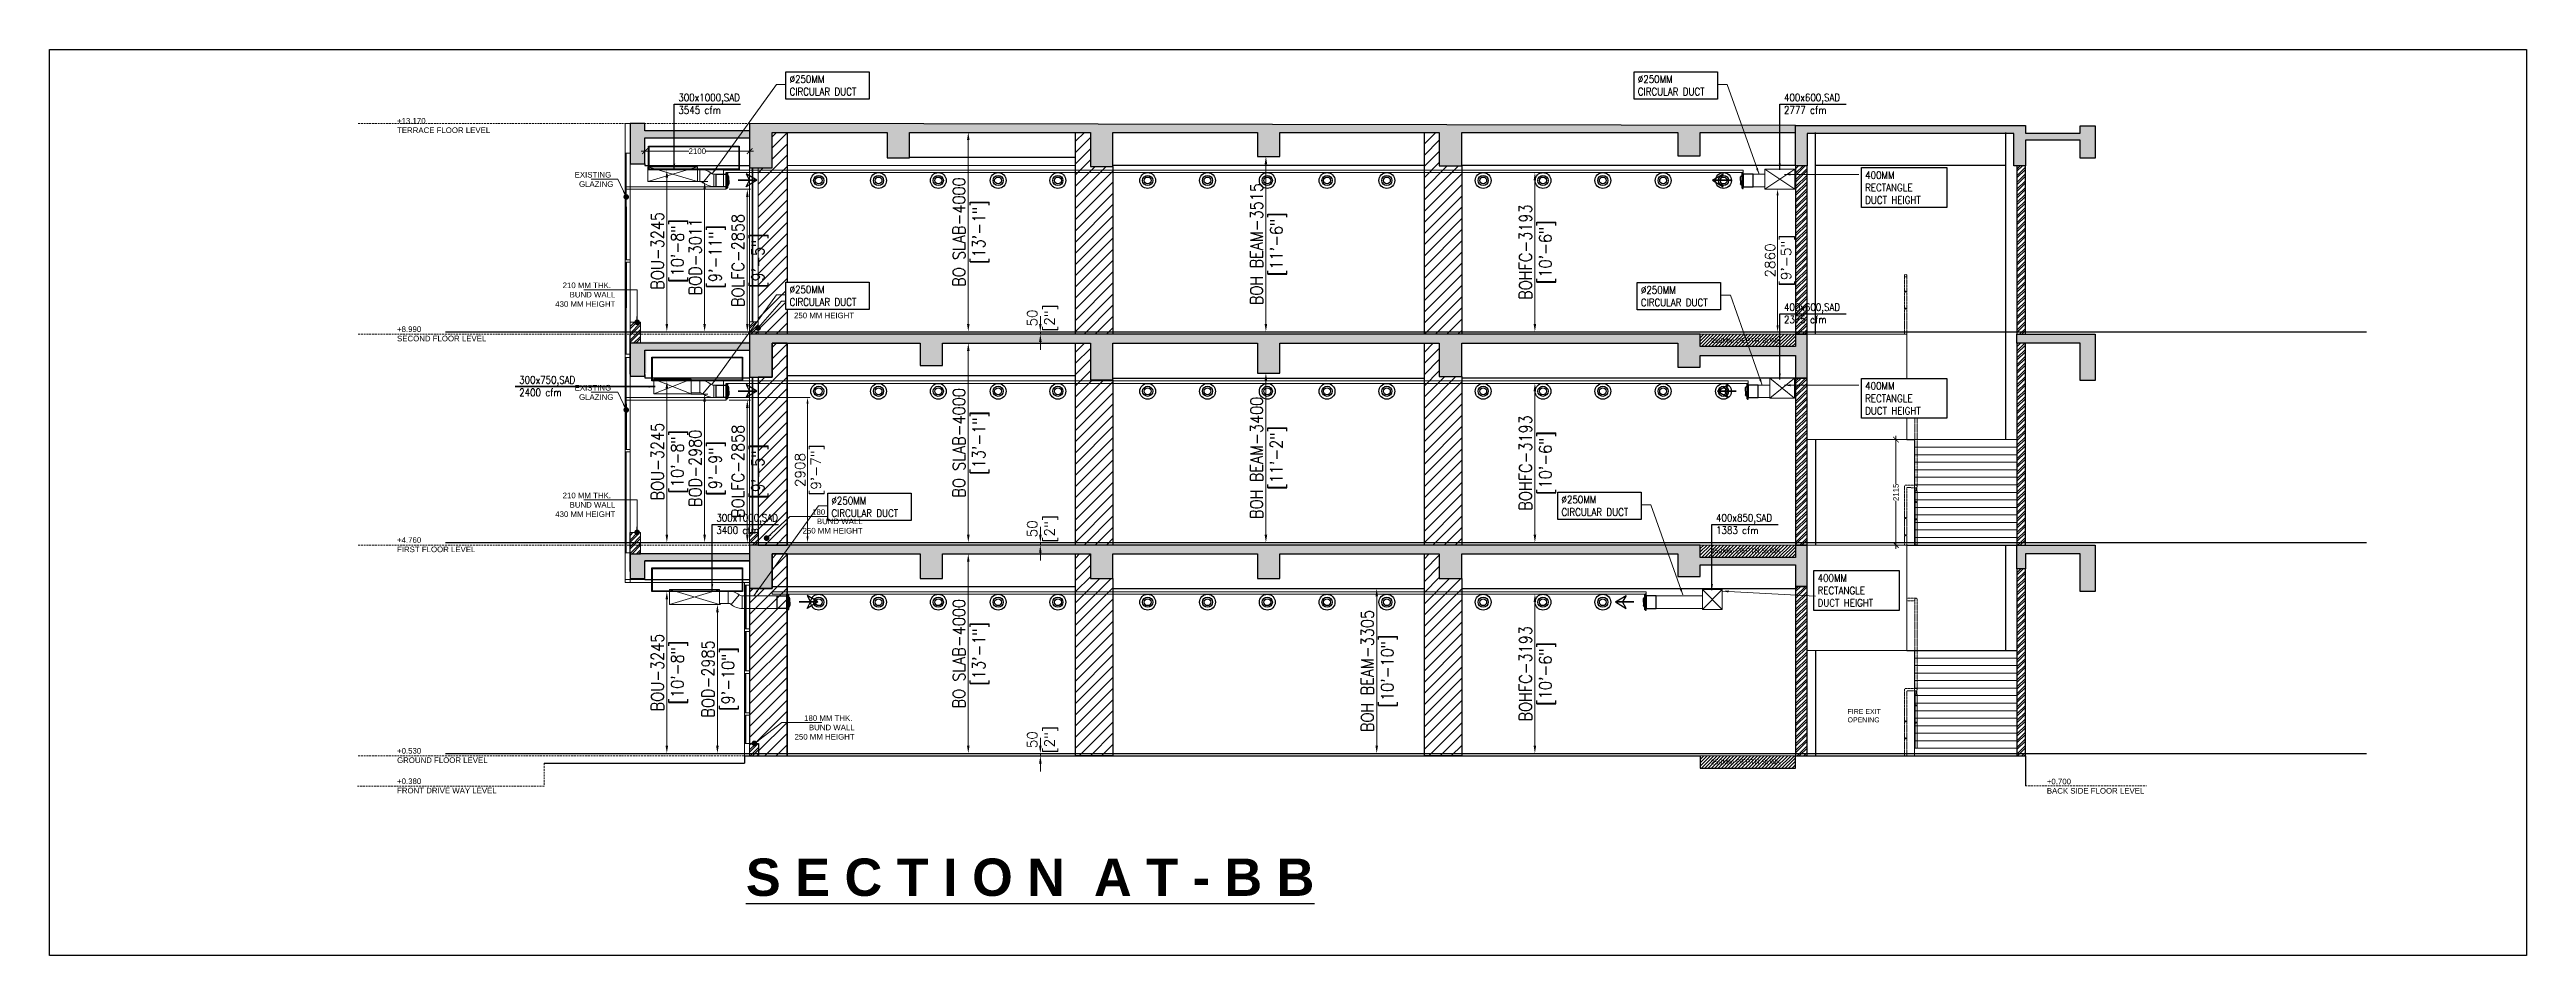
# Model space of a CAD drawing. Header units: millimetres. Extents: x -330573 to 5697, y 22061 to 198972.
# Drawn here: x -330573 to -280868, y 116700 to 134876 of the extents above; entities that cross this region are included whole.
import ezdxf

# ---------------------------------------------------------------- set-up
doc = ezdxf.new("R2010")
doc.units = ezdxf.units.MM
for name, pattern in [('BORDERX2', [3.5, 1, -0.5, 1, -0.5, 0, -0.5]), ('DASHED', [0.75, 0.5, -0.25]), ('HIDDEN', [0.375, 0.25, -0.125])]:
    doc.linetypes.add(name, pattern=pattern)
for name, color, linetype in [('AR-CALC', 7, 'Continuous'), ('DIM', 6, 'Continuous'), ('HAC', 1, 'Continuous'), ('HVAC SAD', 6, 'Continuous')]:
    doc.layers.add(name, color=color, linetype=linetype)
for name, color, linetype, lineweight in [('BEAM', 54, 'Continuous', 18), ('I-FLOR-TXT', 2, 'Continuous', 5), ('I-RAIL', 69, 'Continuous', 5), ('I-TXT', 2, 'Continuous', 5), ('S-ELEVATION LINE', 253, 'Continuous', 15), ('S-GRID', 8, 'BORDERX2', 0), ('S-Hatch', 8, 'Continuous', 5), ('S-TEXT', 2, 'Continuous', 25), ('VL-AC-DIM', 20, 'Continuous', 25), ('VL-AC-EQUIPMENT', 5, 'Continuous', 25), ('VL-AC-SA', 6, 'Continuous', 5), ('VL-AC-SA_TEXT_50', 7, 'Continuous', 25), ('VL-AC-SAT', 72, 'Continuous', 25), ('VL-FC', 21, 'Continuous', 18)]:
    doc.layers.add(name, color=color, linetype=linetype, lineweight=lineweight)
doc.layers.add('S-COL.', color=7, linetype='Continuous', true_color=0x0000fa)
doc.layers.add('S-SLAB', color=7, linetype='Continuous', true_color=0x8b9895)
for name, color, linetype, lineweight, true_color in [('S-EXISTING GLAZING', 7, 'Continuous', 13, 0x0bf4d8), ('S-EXISTING MS STAIRCASE', 7, 'Continuous', 15, 0xec3a09), ('S-Wall', 7, 'Continuous', 25, 0xf0f000)]:
    doc.layers.add(name, color=color, linetype=linetype, lineweight=lineweight, true_color=true_color)
doc.styles.add('50', font='arial.ttf', dxfattribs={"height": 75})
doc.styles.add('75', font='arial.ttf', dxfattribs={"height": 112.5})
doc.styles.add('ROMANS', font='romans.shx', dxfattribs={"height": 200})
doc.styles.get("Standard").update_dxf_attribs({"font": 'arial.ttf'})
doc.styles.add('VOLTAS - ROMAND', font='romand.shx', dxfattribs={"width": 0.85})
doc.dimstyles.new('Dim75', dxfattribs={"dimscale": 0, "dimtxt": 112.5, "dimasz": 112.5, "dimexe": 50, "dimexo": 50, "dimgap": 0.09, "dimtad": 0, "dimdec": 0, "dimrnd": 5, "dimzin": 0, "dimdsep": 46, "dimtxsty": '75', "dimblk": 'ARCHTICK', "dimcen": 0.09, "dimdle": 75, "dimclrd": 8, "dimclre": 8, "dimclrt": 2, "dimadec": 0, "dimazin": 0, "dimtfac": 1, "dimtdec": 0, "dimtofl": 0, "dimtmove": 0, "dimatfit": 3, "dimldrblk": 'DOT', "dimfxl": 1, "dimtolj": 1, "dimtzin": 0, "dimlwd": -1, "dimlwe": -1, "dimarcsym": 0})
doc.dimstyles.get("Standard").update_dxf_attribs({"dimtxt": 0.18, "dimasz": 0.18, "dimexe": 0.18, "dimexo": 0.0625, "dimgap": 0.09, "dimtad": 0, "dimtih": 1, "dimtoh": 1, "dimdec": 4, "dimzin": 0, "dimdsep": 46, "dimtxsty": 'Standard', "dimcen": 0.09, "dimadec": 0, "dimazin": 0, "dimtfac": 1, "dimtdec": 4, "dimtofl": 0, "dimtmove": 0, "dimatfit": 3, "dimfxl": 1, "dimtolj": 1, "dimtzin": 0, "dimarcsym": 0})
doc.dimstyles.new('VL_DIM', dxfattribs={"dimscale": 1.25, "dimtxt": 200, "dimasz": 125, "dimexe": 50, "dimexo": 50, "dimgap": 50, "dimtad": 1, "dimdec": 0, "dimrnd": 1, "dimzin": 9, "dimdsep": 46, "dimtxsty": 'ROMANS', "dimcen": 0.09, "dimdle": 35, "dimclrd": 7, "dimclre": 7, "dimclrt": 7, "dimadec": 0, "dimazin": 0, "dimtfac": 1, "dimtdec": 0, "dimtmove": 2, "dimatfit": 3, "dimfxl": 1, "dimtolj": 1, "dimtzin": 0, "dimlwd": 15, "dimlwe": 15, "dimarcsym": 1})
pattern_1 = [(45, (-95055.415, 264579.92), (-67.35192, 67.35192), []), (45, (-95010.51, 264579.92), (-67.35192, 67.35192), [])]
pattern_2 = [(45, (-35235.41, 348849.92), (-67.35192, 67.35192), []), (45, (-35190.51, 348849.92), (-67.35192, 67.35192), [])]

msp = doc.modelspace()

# ---------------------------------------------------------------- texts
at = {"layer": 'VL-AC-SA_TEXT_50', "char_height": 150, "width": 1258.286, "attachment_point": 5, "style": 'VOLTAS - ROMAND'}
for s, insert in [('\\pxql;300x1000,SAD\\P3545 cfm  ', (-317325.3, 133788, -678.6)), ('\\pxql;400x600,SAD\\P2777 cfm  ', (-295138.8, 133788, -678.6)), ('\\pxql;400x600,SAD\\P2375 cfm  ', (-295138.8, 129583.5, -678.6)), ('\\pxql;300x750,SAD\\P2400 cfm  ', (-320518.9, 128122.5, -678.6)), ('\\pxql;300x1000,SAD\\P3400 cfm  ', (-316562.9, 125356.3, -678.6)), ('\\pxql;400x850,SAD\\P1383 cfm  ', (-296502, 125356.3, -678.6))]:
    msp.add_mtext(s, dxfattribs=dict(at, insert=insert))

# ---------------------------------------------------------------- blocks, each defined once
blk = doc.blocks.new('_ArchTick')
at = {"color": 0, "linetype": 'ByBlock', "const_width": 0.15}
blk.add_lwpolyline([(-0.5, -0.5), (0.5, 0.5)], dxfattribs=at)
blk = doc.blocks.new('*D319')
at = {"layer": 'Defpoints', "color": 0, "transparency": 16777216}
for p in [(13889, 6344), (13515, 4230), (13889, 4230)]:
    blk.add_point(p, dxfattribs=at)
at = {"layer": 'I-FLOR-TXT', "color": 8, "transparency": 16777216}
for p, q in [((13615, 6344), (13465, 6344)), ((13515, 6419), (13515, 5456)), ((13515, 4155), (13515, 5117)), ((13615, 4230), (13465, 4230))]:
    blk.add_line(p, q, dxfattribs=at)
at = {"layer": 'I-FLOR-TXT', "color": 8, "transparency": 16777216, "xscale": 112.5, "yscale": 112.5, "zscale": 112.5}
for p, rotation in [((13515, 6344), 90), ((13515, 4230), 270)]:
    blk.add_blockref('_ArchTick', p, dxfattribs=dict(at, rotation=rotation))
at = {"layer": 'I-FLOR-TXT', "color": 2, "transparency": 16777216, "insert": (13515, 5287), "char_height": 112.5, "attachment_point": 5, "rotation": 90, "style": '75'}
blk.add_mtext('\\A1;2115', dxfattribs=at)
blk = doc.blocks.new('_Dot')
at = {"color": 0, "linetype": 'ByBlock', "lineweight": -2}
blk.add_line((-0.5, 0), (-1, 0), dxfattribs=at)
at = {"color": 0, "linetype": 'ByBlock', "lineweight": 0, "const_width": 0.5}
blk.add_lwpolyline([(-0.25, 0, 1), (0.25, 0, 1)], format="xyb", close=True, dxfattribs=at)
blk = doc.blocks.new('*D68')
at = {"layer": 'BEAM', "color": 8, "transparency": 16777216}
for p, q in [((-316747, 104599), (-315791, 104599)), ((-316672, 104599), (-316672, 104549)), ((-314497, 104599), (-315453, 104599)), ((-314572, 104599), (-314572, 104549))]:
    blk.add_line(p, q, dxfattribs=at)
at = {"layer": 'Defpoints', "color": 0, "transparency": 16777216}
for p in [(-316672, 104608), (-314572, 104608), (-314572, 104599)]:
    blk.add_point(p, dxfattribs=at)
at = {"layer": 'BEAM', "color": 8, "transparency": 16777216, "xscale": 112.5, "yscale": 112.5, "zscale": 112.5, "rotation": 180}
blk.add_blockref('_ArchTick', (-316672, 104599), dxfattribs=at)
at = {"layer": 'BEAM', "color": 8, "transparency": 16777216, "xscale": 112.5, "yscale": 112.5, "zscale": 112.5}
blk.add_blockref('_ArchTick', (-314572, 104599), dxfattribs=at)
at = {"layer": 'BEAM', "color": 2, "transparency": 16777216, "insert": (-315622, 104599), "char_height": 112.5, "attachment_point": 5, "style": '75'}
blk.add_mtext('\\A1;2100', dxfattribs=at)
blk = doc.blocks.new('*D71')
at = {"layer": 'AR-CALC', "color": 7, "lineweight": 15, "transparency": 16777216}
for p, q in [((-310690, 120912), (-310690, 121068)), ((-310709, 120755), (-310628, 120755)), ((-310709, 120705), (-310628, 120705)), ((-310690, 120705), (-310690, 120755)), ((-310690, 120549), (-310690, 120393))]:
    blk.add_line(p, q, dxfattribs=at)
at = {"layer": 'AR-CALC', "color": 7, "transparency": 16777216}
for points in [[(-310716, 120912), (-310664, 120912), (-310690, 120755)], [(-310716, 120549), (-310664, 120549), (-310690, 120705)]]:
    blk.add_solid(points, dxfattribs=at)
at = {"layer": 'Defpoints', "color": 0, "transparency": 16777216}
for p in [(-310772, 120755), (-310772, 120705), (-310690, 120755)]:
    blk.add_point(p, dxfattribs=at)
at = {"layer": 'AR-CALC', "color": 7, "transparency": 16777216, "char_height": 200, "attachment_point": 5, "rotation": 90, "style": 'ROMANS'}
for s, insert in [('\\A1;50', (-310853, 121030)), ('\\A1;[2"]', (-310475, 121030))]:
    blk.add_mtext(s, dxfattribs=dict(at, insert=insert))
blk = doc.blocks.new('A$C14FA655D')
at = {"layer": 'VL-AC-SAT'}
for p, q in [((215, 35), (215, -285)), ((215, 35), (230, 22)), ((816, -121), (603, 9)), ((603, 9), (672, -121)), ((215, -285), (230, -272)), ((255, -125), (255, -55)), ((255, -125), (255, -195)), ((816, -121), (445, -121)), ((445, -121), (816, -121)), ((816, -121), (445, -121)), ((445, -121), (816, -121)), ((816, -121), (603, -250)), ((603, -250), (672, -121))]:
    blk.add_line(p, q, dxfattribs=at)
blk.add_lwpolyline([(0, 0), (200, 0), (200, -250), (0, -250)], close=True, dxfattribs=at)
for points in [[(215, -285), (200, -285), (200, 35), (215, 35)], [(230, 22), (230, -272)]]:
    blk.add_lwpolyline(points, dxfattribs=at)
for centre, start, end in [((213, -61), 7.9087, 65.9574), ((213, -189), 294.0426, 352.0913)]:
    blk.add_arc(centre, 42.9, start, end, dxfattribs=at)
blk = doc.blocks.new('A$C364F0CCE')
at = {"layer": 'VL-AC-SAT'}
for radius in [159, 102, 69]:
    blk.add_circle((0, 0), radius, dxfattribs=at)
blk = doc.blocks.new('*D74')
at = {"layer": 'AR-CALC', "color": 7, "lineweight": 15, "transparency": 16777216}
for p, q in [((-310690, 125142), (-310690, 125298)), ((-310709, 124985), (-310628, 124985)), ((-310709, 124935), (-310628, 124935)), ((-310690, 124935), (-310690, 124985)), ((-310690, 124779), (-310690, 124623))]:
    blk.add_line(p, q, dxfattribs=at)
at = {"layer": 'AR-CALC', "color": 7, "transparency": 16777216}
for points in [[(-310716, 125142), (-310664, 125142), (-310690, 124985)], [(-310716, 124779), (-310664, 124779), (-310690, 124935)]]:
    blk.add_solid(points, dxfattribs=at)
at = {"layer": 'Defpoints', "color": 0, "transparency": 16777216}
for p in [(-310772, 124985), (-310772, 124935), (-310690, 124985)]:
    blk.add_point(p, dxfattribs=at)
at = {"layer": 'AR-CALC', "color": 7, "transparency": 16777216, "char_height": 200, "attachment_point": 5, "rotation": 90, "style": 'ROMANS'}
for s, insert in [('\\A1;50', (-310853, 125260)), ('\\A1;[2"]', (-310475, 125260))]:
    blk.add_mtext(s, dxfattribs=dict(at, insert=insert))
blk = doc.blocks.new('*D75')
at = {"layer": 'AR-CALC', "color": 7, "lineweight": 15, "transparency": 16777216}
for p, q in [((-310690, 129372), (-310690, 129528)), ((-310709, 129215), (-310628, 129215)), ((-310709, 129165), (-310628, 129165)), ((-310690, 129165), (-310690, 129215)), ((-310690, 129009), (-310690, 128853))]:
    blk.add_line(p, q, dxfattribs=at)
at = {"layer": 'AR-CALC', "color": 7, "transparency": 16777216}
for points in [[(-310716, 129372), (-310664, 129372), (-310690, 129215)], [(-310716, 129009), (-310664, 129009), (-310690, 129165)]]:
    blk.add_solid(points, dxfattribs=at)
at = {"layer": 'Defpoints', "color": 0, "transparency": 16777216}
for p in [(-310772, 129215), (-310772, 129165), (-310690, 129215)]:
    blk.add_point(p, dxfattribs=at)
at = {"layer": 'AR-CALC', "color": 7, "transparency": 16777216, "char_height": 200, "attachment_point": 5, "rotation": 90, "style": 'ROMANS'}
for s, insert in [('\\A1;[2"]', (-310475, 129490)), ('\\A1;50', (-310853, 129490))]:
    blk.add_mtext(s, dxfattribs=dict(at, insert=insert))
blk = doc.blocks.new('*D135')
at = {"layer": 'Defpoints', "color": 0, "transparency": 16777216}
for p in [(-295896, 132075), (-295837, 132075), (-295837, 129215)]:
    blk.add_point(p, dxfattribs=at)
at = {"layer": 'VL-AC-DIM', "color": 7, "lineweight": 15, "transparency": 16777216}
for p, q in [((-295887, 132075), (-295946, 132075)), ((-295896, 129340), (-295896, 131950)), ((-295887, 129215), (-295946, 129215))]:
    blk.add_line(p, q, dxfattribs=at)
at = {"layer": 'VL-AC-DIM', "color": 7, "transparency": 16777216}
for points in [[(-295917, 131950), (-295875, 131950), (-295896, 132075)], [(-295917, 129340), (-295875, 129340), (-295896, 129215)]]:
    blk.add_solid(points, dxfattribs=at)
at = {"layer": 'VL-AC-DIM', "color": 7, "transparency": 16777216, "char_height": 200, "attachment_point": 5, "rotation": 90, "style": 'ROMANS'}
for s, insert in [('\\A1;2860', (-296046, 130645)), ('\\A1;[9\'-5"]', (-295693, 130645))]:
    blk.add_mtext(s, dxfattribs=dict(at, insert=insert))
blk = doc.blocks.new('*D146')
at = {"layer": 'Defpoints', "color": 0, "transparency": 16777216}
for p in [(-317511, 123740), (-317170, 120755), (-317087, 120755)]:
    blk.add_point(p, dxfattribs=at)
at = {"layer": 'VL-AC-DIM', "color": 7, "lineweight": 15, "transparency": 16777216}
for p, q in [((-317448, 123740), (-317108, 123740)), ((-317170, 123584), (-317170, 120912)), ((-317149, 120755), (-317233, 120755))]:
    blk.add_line(p, q, dxfattribs=at)
at = {"layer": 'VL-AC-DIM', "color": 7, "transparency": 16777216}
for points in [[(-317197, 123584), (-317144, 123584), (-317170, 123740)], [(-317197, 120912), (-317144, 120912), (-317170, 120755)]]:
    blk.add_solid(points, dxfattribs=at)
at = {"layer": 'VL-AC-DIM', "color": 7, "transparency": 16777216, "char_height": 250, "width": 717.21, "attachment_point": 5, "rotation": 90, "style": 'VOLTAS - ROMAND'}
for s, insert in [('\\A1;BOD-2985', (-317358, 122248)), ('\\A1;[9\'-10"]', (-316917, 122248))]:
    blk.add_mtext(s, dxfattribs=dict(at, insert=insert))
blk = doc.blocks.new('*D147')
at = {"layer": 'Defpoints', "color": 0, "transparency": 16777216}
for p in [(-300688, 123948), (-300766, 120755), (-300683, 120755)]:
    blk.add_point(p, dxfattribs=at)
at = {"layer": 'VL-AC-DIM', "color": 7, "lineweight": 15, "transparency": 16777216}
for p, q in [((-300750, 123948), (-300829, 123948)), ((-300766, 123792), (-300766, 120912)), ((-300745, 120755), (-300829, 120755))]:
    blk.add_line(p, q, dxfattribs=at)
at = {"layer": 'VL-AC-DIM', "color": 7, "transparency": 16777216}
for points in [[(-300792, 123792), (-300740, 123792), (-300766, 123948)], [(-300792, 120912), (-300740, 120912), (-300766, 120755)]]:
    blk.add_solid(points, dxfattribs=at)
at = {"layer": 'VL-AC-DIM', "color": 7, "transparency": 16777216, "char_height": 250, "width": 717.21, "attachment_point": 5, "rotation": 90, "style": 'VOLTAS - ROMAND'}
for s, insert in [('\\A1;BOHFC-3193', (-300954, 122352)), ('\\A1;[10\'-6"]', (-300513, 122352))]:
    blk.add_mtext(s, dxfattribs=dict(at, insert=insert))
blk = doc.blocks.new('*D148')
at = {"layer": 'Defpoints', "color": 0, "transparency": 16777216}
for p in [(-303787, 124060), (-303940, 120755), (-303787, 120755)]:
    blk.add_point(p, dxfattribs=at)
at = {"layer": 'VL-AC-DIM', "color": 7, "lineweight": 15, "transparency": 16777216}
for p, q in [((-303850, 124060), (-304002, 124060)), ((-303940, 123904), (-303940, 120912)), ((-303850, 120755), (-304002, 120755))]:
    blk.add_line(p, q, dxfattribs=at)
at = {"layer": 'VL-AC-DIM', "color": 7, "transparency": 16777216}
for points in [[(-303966, 123904), (-303914, 123904), (-303940, 124060)], [(-303966, 120912), (-303914, 120912), (-303940, 120755)]]:
    blk.add_solid(points, dxfattribs=at)
at = {"layer": 'VL-AC-DIM', "color": 7, "transparency": 16777216, "char_height": 250, "attachment_point": 5, "rotation": 90, "style": 'VOLTAS - ROMAND'}
for s, insert in [('\\A1;BOH BEAM-3305', (-304127, 122408)), ('\\A1;[10\'-10"]', (-303687, 122408))]:
    blk.add_mtext(s, dxfattribs=dict(at, insert=insert))
blk = doc.blocks.new('*D149')
at = {"layer": 'Defpoints', "color": 0, "transparency": 16777216}
for p in [(-311983, 124755), (-312136, 120755), (-311983, 120755)]:
    blk.add_point(p, dxfattribs=at)
at = {"layer": 'VL-AC-DIM', "color": 7, "lineweight": 15, "transparency": 16777216}
for p, q in [((-312046, 124755), (-312198, 124755)), ((-312136, 124599), (-312136, 120912)), ((-312046, 120755), (-312198, 120755))]:
    blk.add_line(p, q, dxfattribs=at)
at = {"layer": 'VL-AC-DIM', "color": 7, "transparency": 16777216}
for points in [[(-312162, 124599), (-312110, 124599), (-312136, 124755)], [(-312162, 120912), (-312110, 120912), (-312136, 120755)]]:
    blk.add_solid(points, dxfattribs=at)
at = {"layer": 'VL-AC-DIM', "color": 7, "transparency": 16777216, "char_height": 250, "attachment_point": 5, "rotation": 90, "style": 'VOLTAS - ROMAND'}
for s, insert in [('\\A1;BO SLAB-4000', (-312323, 122755)), ('\\A1;[13\'-1"]', (-311883, 122755))]:
    blk.add_mtext(s, dxfattribs=dict(at, insert=insert))
blk = doc.blocks.new('*D150')
at = {"layer": 'Defpoints', "color": 0, "transparency": 16777216}
for p in [(-318435, 124000), (-318185, 120755), (-318101, 120755)]:
    blk.add_point(p, dxfattribs=at)
at = {"layer": 'VL-AC-DIM', "color": 7, "lineweight": 15, "transparency": 16777216}
for p, q in [((-318373, 124000), (-318122, 124000)), ((-318185, 123844), (-318185, 120912)), ((-318164, 120755), (-318247, 120755))]:
    blk.add_line(p, q, dxfattribs=at)
at = {"layer": 'VL-AC-DIM', "color": 7, "transparency": 16777216}
for points in [[(-318211, 123844), (-318159, 123844), (-318185, 124000)], [(-318211, 120912), (-318159, 120912), (-318185, 120755)]]:
    blk.add_solid(points, dxfattribs=at)
at = {"layer": 'VL-AC-DIM', "color": 7, "transparency": 16777216, "char_height": 250, "width": 717.21, "attachment_point": 5, "rotation": 90, "style": 'VOLTAS - ROMAND'}
for s, insert in [('\\A1;BOU-3245', (-318372, 122378)), ('\\A1;[10\'-8"]', (-317932, 122378))]:
    blk.add_mtext(s, dxfattribs=dict(at, insert=insert))
blk = doc.blocks.new('*D151')
at = {"layer": 'Defpoints', "color": 0, "transparency": 16777216}
for p in [(-317767, 127965), (-317427, 124985), (-317344, 124985)]:
    blk.add_point(p, dxfattribs=at)
at = {"layer": 'VL-AC-DIM', "color": 7, "lineweight": 15, "transparency": 16777216}
for p, q in [((-317705, 127965), (-317365, 127965)), ((-317427, 127809), (-317427, 125142)), ((-317406, 124985), (-317490, 124985))]:
    blk.add_line(p, q, dxfattribs=at)
at = {"layer": 'VL-AC-DIM', "color": 7, "transparency": 16777216}
for points in [[(-317453, 127809), (-317401, 127809), (-317427, 127965)], [(-317453, 125142), (-317401, 125142), (-317427, 124985)]]:
    blk.add_solid(points, dxfattribs=at)
at = {"layer": 'VL-AC-DIM', "color": 7, "transparency": 16777216, "char_height": 250, "width": 717.21, "attachment_point": 5, "rotation": 90, "style": 'VOLTAS - ROMAND'}
for s, insert in [('\\A1;BOD-2980', (-317615, 126475)), ('\\A1;[9\'-9"]', (-317174, 126475))]:
    blk.add_mtext(s, dxfattribs=dict(at, insert=insert))
blk = doc.blocks.new('*D152')
at = {"layer": 'Defpoints', "color": 0, "transparency": 16777216}
for p in [(-300688, 128178), (-300766, 124985), (-300683, 124985)]:
    blk.add_point(p, dxfattribs=at)
at = {"layer": 'VL-AC-DIM', "color": 7, "lineweight": 15, "transparency": 16777216}
for p, q in [((-300750, 128178), (-300829, 128178)), ((-300766, 128022), (-300766, 125142)), ((-300745, 124985), (-300829, 124985))]:
    blk.add_line(p, q, dxfattribs=at)
at = {"layer": 'VL-AC-DIM', "color": 7, "transparency": 16777216}
for points in [[(-300792, 128022), (-300740, 128022), (-300766, 128178)], [(-300792, 125142), (-300740, 125142), (-300766, 124985)]]:
    blk.add_solid(points, dxfattribs=at)
at = {"layer": 'VL-AC-DIM', "color": 7, "transparency": 16777216, "char_height": 250, "width": 717.21, "attachment_point": 5, "rotation": 90, "style": 'VOLTAS - ROMAND'}
for s, insert in [('\\A1;BOHFC-3193', (-300954, 126582)), ('\\A1;[10\'-6"]', (-300513, 126582))]:
    blk.add_mtext(s, dxfattribs=dict(at, insert=insert))
blk = doc.blocks.new('*D153')
at = {"layer": 'Defpoints', "color": 0, "transparency": 16777216}
for p in [(-306011, 128385), (-306164, 124985), (-306011, 124985)]:
    blk.add_point(p, dxfattribs=at)
at = {"layer": 'VL-AC-DIM', "color": 7, "lineweight": 15, "transparency": 16777216}
for p, q in [((-306074, 128385), (-306226, 128385)), ((-306164, 128229), (-306164, 125142)), ((-306074, 124985), (-306226, 124985))]:
    blk.add_line(p, q, dxfattribs=at)
at = {"layer": 'VL-AC-DIM', "color": 7, "transparency": 16777216}
for points in [[(-306190, 128229), (-306138, 128229), (-306164, 128385)], [(-306190, 125142), (-306138, 125142), (-306164, 124985)]]:
    blk.add_solid(points, dxfattribs=at)
at = {"layer": 'VL-AC-DIM', "color": 7, "transparency": 16777216, "char_height": 250, "attachment_point": 5, "rotation": 90, "style": 'VOLTAS - ROMAND'}
for s, insert in [('\\A1;BOH BEAM-3400', (-306351, 126685)), ('\\A1;[11\'-2"]', (-305911, 126685))]:
    blk.add_mtext(s, dxfattribs=dict(at, insert=insert))
blk = doc.blocks.new('*D154')
at = {"layer": 'Defpoints', "color": 0, "transparency": 16777216}
for p in [(-311983, 128985), (-312136, 124985), (-311983, 124985)]:
    blk.add_point(p, dxfattribs=at)
at = {"layer": 'VL-AC-DIM', "color": 7, "lineweight": 15, "transparency": 16777216}
for p, q in [((-312046, 128985), (-312198, 128985)), ((-312136, 128829), (-312136, 125142)), ((-312046, 124985), (-312198, 124985))]:
    blk.add_line(p, q, dxfattribs=at)
at = {"layer": 'VL-AC-DIM', "color": 7, "transparency": 16777216}
for points in [[(-312162, 128829), (-312110, 128829), (-312136, 128985)], [(-312162, 125142), (-312110, 125142), (-312136, 124985)]]:
    blk.add_solid(points, dxfattribs=at)
at = {"layer": 'VL-AC-DIM', "color": 7, "transparency": 16777216, "char_height": 250, "attachment_point": 5, "rotation": 90, "style": 'VOLTAS - ROMAND'}
for s, insert in [('\\A1;BO SLAB-4000', (-312323, 126985)), ('\\A1;[13\'-1"]', (-311883, 126985))]:
    blk.add_mtext(s, dxfattribs=dict(at, insert=insert))
blk = doc.blocks.new('*D155')
at = {"layer": 'Defpoints', "color": 0, "transparency": 16777216}
for p in [(-318435, 128230), (-318185, 124985), (-318101, 124985)]:
    blk.add_point(p, dxfattribs=at)
at = {"layer": 'VL-AC-DIM', "color": 7, "lineweight": 15, "transparency": 16777216}
for p, q in [((-318373, 128230), (-318122, 128230)), ((-318185, 128074), (-318185, 125142)), ((-318164, 124985), (-318247, 124985))]:
    blk.add_line(p, q, dxfattribs=at)
at = {"layer": 'VL-AC-DIM', "color": 7, "transparency": 16777216}
for points in [[(-318211, 128074), (-318159, 128074), (-318185, 128230)], [(-318211, 125142), (-318159, 125142), (-318185, 124985)]]:
    blk.add_solid(points, dxfattribs=at)
at = {"layer": 'VL-AC-DIM', "color": 7, "transparency": 16777216, "char_height": 250, "width": 717.21, "attachment_point": 5, "rotation": 90, "style": 'VOLTAS - ROMAND'}
for s, insert in [('\\A1;BOU-3245', (-318372, 126608)), ('\\A1;[10\'-8"]', (-317932, 126608))]:
    blk.add_mtext(s, dxfattribs=dict(at, insert=insert))
blk = doc.blocks.new('*D156')
at = {"layer": 'Defpoints', "color": 0, "transparency": 16777216}
for p in [(-317767, 132226), (-317427, 129215), (-317344, 129215)]:
    blk.add_point(p, dxfattribs=at)
at = {"layer": 'VL-AC-DIM', "color": 7, "lineweight": 15, "transparency": 16777216}
for p, q in [((-317705, 132226), (-317365, 132226)), ((-317427, 132070), (-317427, 129372)), ((-317406, 129215), (-317490, 129215))]:
    blk.add_line(p, q, dxfattribs=at)
at = {"layer": 'VL-AC-DIM', "color": 7, "transparency": 16777216}
for points in [[(-317453, 132070), (-317401, 132070), (-317427, 132226)], [(-317453, 129372), (-317401, 129372), (-317427, 129215)]]:
    blk.add_solid(points, dxfattribs=at)
at = {"layer": 'VL-AC-DIM', "color": 7, "transparency": 16777216, "char_height": 250, "width": 717.21, "attachment_point": 5, "rotation": 90, "style": 'VOLTAS - ROMAND'}
for s, insert in [('\\A1;BOD-3011', (-317615, 130721)), ('\\A1;[9\'-11"]', (-317174, 130721))]:
    blk.add_mtext(s, dxfattribs=dict(at, insert=insert))
blk = doc.blocks.new('*D157')
at = {"layer": 'Defpoints', "color": 0, "transparency": 16777216}
for p in [(-300688, 132408), (-300766, 129215), (-300683, 129215)]:
    blk.add_point(p, dxfattribs=at)
at = {"layer": 'VL-AC-DIM', "color": 7, "lineweight": 15, "transparency": 16777216}
for p, q in [((-300750, 132408), (-300829, 132408)), ((-300766, 132252), (-300766, 129372)), ((-300745, 129215), (-300829, 129215))]:
    blk.add_line(p, q, dxfattribs=at)
at = {"layer": 'VL-AC-DIM', "color": 7, "transparency": 16777216}
for points in [[(-300792, 132252), (-300740, 132252), (-300766, 132408)], [(-300792, 129372), (-300740, 129372), (-300766, 129215)]]:
    blk.add_solid(points, dxfattribs=at)
at = {"layer": 'VL-AC-DIM', "color": 7, "transparency": 16777216, "char_height": 250, "width": 717.21, "attachment_point": 5, "rotation": 90, "style": 'VOLTAS - ROMAND'}
for s, insert in [('\\A1;BOHFC-3193', (-300954, 130812)), ('\\A1;[10\'-6"]', (-300513, 130812))]:
    blk.add_mtext(s, dxfattribs=dict(at, insert=insert))
blk = doc.blocks.new('*D158')
at = {"layer": 'Defpoints', "color": 0, "transparency": 16777216}
for p in [(-306011, 132730), (-306164, 129215), (-306011, 129215)]:
    blk.add_point(p, dxfattribs=at)
at = {"layer": 'VL-AC-DIM', "color": 7, "lineweight": 15, "transparency": 16777216}
for p, q in [((-306074, 132730), (-306226, 132730)), ((-306164, 132574), (-306164, 129372)), ((-306074, 129215), (-306226, 129215))]:
    blk.add_line(p, q, dxfattribs=at)
at = {"layer": 'VL-AC-DIM', "color": 7, "transparency": 16777216}
for points in [[(-306190, 132574), (-306138, 132574), (-306164, 132730)], [(-306190, 129372), (-306138, 129372), (-306164, 129215)]]:
    blk.add_solid(points, dxfattribs=at)
at = {"layer": 'VL-AC-DIM', "color": 7, "transparency": 16777216, "char_height": 250, "attachment_point": 5, "rotation": 90, "style": 'VOLTAS - ROMAND'}
for s, insert in [('\\A1;BOH BEAM-3515', (-306351, 130973)), ('\\A1;[11\'-6"]', (-305911, 130973))]:
    blk.add_mtext(s, dxfattribs=dict(at, insert=insert))
blk = doc.blocks.new('*D159')
at = {"layer": 'Defpoints', "color": 0, "transparency": 16777216}
for p in [(-311983, 133215), (-312136, 129215), (-311983, 129215)]:
    blk.add_point(p, dxfattribs=at)
at = {"layer": 'VL-AC-DIM', "color": 7, "lineweight": 15, "transparency": 16777216}
for p, q in [((-312046, 133215), (-312198, 133215)), ((-312136, 133059), (-312136, 129372)), ((-312046, 129215), (-312198, 129215))]:
    blk.add_line(p, q, dxfattribs=at)
at = {"layer": 'VL-AC-DIM', "color": 7, "transparency": 16777216}
for points in [[(-312162, 133059), (-312110, 133059), (-312136, 133215)], [(-312162, 129372), (-312110, 129372), (-312136, 129215)]]:
    blk.add_solid(points, dxfattribs=at)
at = {"layer": 'VL-AC-DIM', "color": 7, "transparency": 16777216, "char_height": 250, "attachment_point": 5, "rotation": 90, "style": 'VOLTAS - ROMAND'}
for s, insert in [('\\A1;BO SLAB-4000', (-312323, 131215)), ('\\A1;[13\'-1"]', (-311883, 131215))]:
    blk.add_mtext(s, dxfattribs=dict(at, insert=insert))
blk = doc.blocks.new('*D160')
at = {"layer": 'Defpoints', "color": 0, "transparency": 16777216}
for p in [(-318435, 132460), (-318185, 129215), (-318101, 129215)]:
    blk.add_point(p, dxfattribs=at)
at = {"layer": 'VL-AC-DIM', "color": 7, "lineweight": 15, "transparency": 16777216}
for p, q in [((-318373, 132460), (-318122, 132460)), ((-318185, 132304), (-318185, 129372)), ((-318164, 129215), (-318247, 129215))]:
    blk.add_line(p, q, dxfattribs=at)
at = {"layer": 'VL-AC-DIM', "color": 7, "transparency": 16777216}
for points in [[(-318211, 132304), (-318159, 132304), (-318185, 132460)], [(-318211, 129372), (-318159, 129372), (-318185, 129215)]]:
    blk.add_solid(points, dxfattribs=at)
at = {"layer": 'VL-AC-DIM', "color": 7, "transparency": 16777216, "char_height": 250, "width": 717.21, "attachment_point": 5, "rotation": 90, "style": 'VOLTAS - ROMAND'}
for s, insert in [('\\A1;BOU-3245', (-318372, 130838)), ('\\A1;[10\'-8"]', (-317932, 130838))]:
    blk.add_mtext(s, dxfattribs=dict(at, insert=insert))
blk = doc.blocks.new('*D191')
at = {"layer": 'Defpoints', "color": 0, "transparency": 16777216}
for p in [(-316997, 132073), (-317377, 129215), (-316570, 129215)]:
    blk.add_point(p, dxfattribs=at)
at = {"layer": 'VL-AC-DIM', "color": 7, "lineweight": 15, "transparency": 16777216}
for p, q in [((-316934, 132073), (-316507, 132073)), ((-316570, 131917), (-316570, 129372)), ((-317314, 129215), (-316507, 129215))]:
    blk.add_line(p, q, dxfattribs=at)
at = {"layer": 'VL-AC-DIM', "color": 7, "transparency": 16777216}
for points in [[(-316596, 131917), (-316544, 131917), (-316570, 132073)], [(-316596, 129372), (-316544, 129372), (-316570, 129215)]]:
    blk.add_solid(points, dxfattribs=at)
at = {"layer": 'VL-AC-DIM', "color": 7, "transparency": 16777216, "char_height": 250, "attachment_point": 5, "rotation": 90, "style": 'VOLTAS - ROMAND'}
for s, insert in [('\\A1;BOLFC-2858', (-316757, 130644)), ('\\A1;[9\'-5"]', (-316317, 130644))]:
    blk.add_mtext(s, dxfattribs=dict(at, insert=insert))
blk = doc.blocks.new('*D278')
at = {"layer": 'Defpoints', "color": 0, "transparency": 16777216}
for p in [(-317097, 127894), (-315362, 127894), (-317025, 124985)]:
    blk.add_point(p, dxfattribs=at)
at = {"layer": 'VL-AC-SA', "color": 7, "lineweight": 15, "transparency": 16777216}
for p, q in [((-317047, 127894), (-315312, 127894)), ((-315362, 125110), (-315362, 127769)), ((-316975, 124985), (-315312, 124985))]:
    blk.add_line(p, q, dxfattribs=at)
at = {"layer": 'VL-AC-SA', "color": 7, "transparency": 16777216}
for points in [[(-315383, 127769), (-315341, 127769), (-315362, 127894)], [(-315383, 125110), (-315341, 125110), (-315362, 124985)]]:
    blk.add_solid(points, dxfattribs=at)
at = {"layer": 'VL-AC-SA', "color": 7, "transparency": 16777216, "char_height": 200, "attachment_point": 5, "rotation": 90, "style": 'ROMANS'}
for s, insert in [('\\A1;2908', (-315512, 126440)), ('\\A1;[9\'-7"]', (-315160, 126440))]:
    blk.add_mtext(s, dxfattribs=dict(at, insert=insert))
blk = doc.blocks.new('*D279')
at = {"layer": 'Defpoints', "color": 0, "transparency": 16777216}
for p in [(-316997, 127843), (-317377, 124985), (-316570, 124985)]:
    blk.add_point(p, dxfattribs=at)
at = {"layer": 'VL-AC-DIM', "color": 7, "lineweight": 15, "transparency": 16777216}
for p, q in [((-316934, 127843), (-316507, 127843)), ((-316570, 127687), (-316570, 125142)), ((-317314, 124985), (-316507, 124985))]:
    blk.add_line(p, q, dxfattribs=at)
at = {"layer": 'VL-AC-DIM', "color": 7, "transparency": 16777216}
for points in [[(-316596, 127687), (-316544, 127687), (-316570, 127843)], [(-316596, 125142), (-316544, 125142), (-316570, 124985)]]:
    blk.add_solid(points, dxfattribs=at)
at = {"layer": 'VL-AC-DIM', "color": 7, "transparency": 16777216, "char_height": 250, "attachment_point": 5, "rotation": 90, "style": 'VOLTAS - ROMAND'}
for s, insert in [('\\A1;BOLFC-2858', (-316757, 126414)), ('\\A1;[9\'-5"]', (-316317, 126414))]:
    blk.add_mtext(s, dxfattribs=dict(at, insert=insert))
blk = doc.blocks.new('SECTION')
at = {"layer": 'S-ELEVATION LINE', "ltscale": 90}
h = blk.add_hatch(dxfattribs=at)
h.set_pattern_fill('ANSI31', color=8, scale=50)
h.set_pattern_definition([(45, (-119240.44, 234768.69), (-112.2532, 112.2532), [])])
h.paths.add_polyline_path([(-8735, 12509.9), (-9037.6, 12509.9), (-9037.6, 11794.9), (-9317.6, 11794.9), (-9317.6, 8459.9), (-8735, 8459.9)])
h = blk.add_hatch(dxfattribs=at)
h.set_pattern_fill('ANSI31', color=8, scale=50)
h.set_pattern_definition([(45, (36560, 320179.92), (-112.2532, 112.2532), [])])
h.paths.add_polyline_path([(-2947.6, 12509.9), (-2647.6, 12509.9), (-2647.6, 11824.9), (-2197.6, 11824.9), (-2197.6, 8459.9), (-2947.6, 8459.9)])
h = blk.add_hatch(dxfattribs=at)
h.set_pattern_fill('ANSI31', color=8, scale=50)
h.set_pattern_definition([(45, (-35235.41, 348869.92), (-112.2532, 112.2532), [])])
h.paths.add_polyline_path([(4052.4, 12509.9), (4352.4, 12509.9), (4352.4, 11836.9), (4802.4, 11836.9), (4802.4, 8459.9), (4052.4, 8459.9)])
h = blk.add_hatch(dxfattribs=at)
h.set_pattern_fill('ANSI31', color=8, scale=50)
h.set_pattern_definition([(45, (-119240.44, 230538.69), (-112.2532, 112.2532), [])])
h.paths.add_polyline_path([(-8735, 8279.9), (-9037.6, 8279.9), (-9037.6, 7599.9), (-9317.6, 7599.9), (-9317.6, 4229.9), (-8735, 4229.9)])
h = blk.add_hatch(dxfattribs=at)
h.set_pattern_fill('ANSI31', color=8, scale=50)
h.set_pattern_definition([(45, (36560, 315949.92), (-112.2532, 112.2532), [])])
h.paths.add_polyline_path([(-2947.6, 8279.9), (-2647.6, 8279.9), (-2647.6, 7544.9), (-2197.6, 7544.9), (-2197.6, 4229.9), (-2947.6, 4229.9)])
h = blk.add_hatch(dxfattribs=at)
h.set_pattern_fill('ANSI31', color=8, scale=50)
h.set_pattern_definition([(45, (43560, 315949.92), (-112.2532, 112.2532), [])])
h.paths.add_polyline_path([(4052.4, 8279.9), (4352.4, 8279.9), (4352.4, 7609.9), (4542.3, 7609.9), (4802.4, 7609.9), (4802.4, 4229.9), (4052.4, 4229.9)])
h = blk.add_hatch(dxfattribs=at)
h.set_pattern_fill('ANSI31', color=8, scale=50)
h.set_pattern_definition([(45, (-119240.44, 226308.69), (-112.2532, 112.2532), [])])
h.paths.add_polyline_path([(-8735, 4049.9), (-9037.6, 4049.9), (-9037.6, 3359.9), (-9487.6, 3359.9), (-9487.6, 250.2), (-9307.6, 250.2), (-9307.6, 0), (-8735, -0.1)])
h = blk.add_hatch(dxfattribs=at)
h.set_pattern_fill('ANSI31', color=8, scale=50)
h.set_pattern_definition([(45, (37390, 311749.92), (-112.2532, 112.2532), [])])
h.paths.add_polyline_path([(-2947.6, 4049.9), (-2647.6, 4049.9), (-2647.6, 3559.9), (-2197.6, 3559.9), (-2197.6, -0.1), (-2947.6, -0.1)])
h = blk.add_hatch(dxfattribs=at)
h.set_pattern_fill('ANSI31', color=8, scale=50)
h.set_pattern_definition([(45, (-35235.41, 348849.92), (-112.2532, 112.2532), [])])
h.paths.add_polyline_path([(4052.4, 4049.9), (4352.4, 4049.9), (4352.4, 3559.9), (4802.4, 3559.9), (4802.4, -0.1), (4052.4, -0.1)])
at = {"layer": 'S-Hatch'}
h = blk.add_hatch(dxfattribs=at)
h.set_pattern_fill('ANSI32', color=8, scale=10)
h.set_pattern_definition(pattern_1)
h.paths.add_polyline_path([(11732.4, 7579.9), (11502.4, 7579.9), (11502.4, 4229.9), (11732.4, 4229.9)])
h.paths.add_polyline_path([(11732.4, 11839.9), (11502.4, 11839.9), (11502.4, 8459.9), (11732.4, 8459.9)])
h.paths.add_polyline_path([(11731.3, 3399.9), (11502.2, 3399.9), (11502.4, -0.1), (11732.4, -0.1)])
h = blk.add_hatch(dxfattribs=at)
h.set_pattern_fill('ANSI32', color=8, scale=10)
h.set_pattern_definition([(45, (-35235.41, 348869.92), (-67.35192, 67.35192), []), (45, (-35190.51, 348869.92), (-67.35192, 67.35192), [])])
h.paths.add_polyline_path([(16112.4, 11839.9), (15942.4, 11839.9), (15942.4, 8459.9), (16112.4, 8459.9)])
h = blk.add_hatch(dxfattribs=at)
h.set_pattern_fill('ANSI32', color=8, scale=10)
h.set_pattern_definition(pattern_1)
h.paths.add_polyline_path([(-9317.6, 4479.9), (-9487.6, 4479.9), (-9487.6, 4229.9), (-9317.6, 4229.9)])
h.paths.add_polyline_path([(-11677.9, 4229.9), (-11887.6, 4229.9), (-11887.6, 4049.6), (-11677.9, 4049.7)])
h.paths.add_polyline_path([(-9487.6, 8459.9), (-9317.6, 8459.9), (-9317.6, 8709.9), (-9487.6, 8709.9)])
h = blk.add_hatch(dxfattribs=at)
h.set_pattern_fill('ANSI32', color=8, scale=10)
h.set_pattern_definition([(45, (-95055.415, 264549.92), (-67.35192, 67.35192), []), (45, (-95010.51, 264549.92), (-67.35192, 67.35192), [])])
h.paths.add_polyline_path([(-11677.9, 8699.7), (-11887.6, 8699.7), (-11887.6, 8279.6), (-11677.9, 8279.6)])
h = blk.add_hatch(dxfattribs=at)
h.set_pattern_fill('ANSI31', color=8, scale=15)
h.set_pattern_definition([(45, (-476099.316, 117745.415), (-33.6759605, 33.6759605), [])])
h.paths.add_polyline_path([(9587.4, 8459.9), (11502.2, 8459.9), (11502.2, 8209.9), (9587.4, 8209.9)])
h = blk.add_hatch(dxfattribs=at)
h.set_pattern_fill('ANSI32', color=8, scale=10)
h.set_pattern_definition(pattern_2)
h.paths.add_polyline_path([(16112.4, 8279.9), (15942.4, 8279.9), (15942.4, 4229.9), (16112.4, 4229.9)])
h = blk.add_hatch(dxfattribs=at)
h.set_pattern_fill('ANSI32', color=8, scale=10)
h.set_pattern_definition(pattern_1)
h.paths.add_polyline_path([(-11677.9, 4479.7), (-11887.6, 4479.7), (-11887.6, 4229.9), (-11677.9, 4229.9)])
h = blk.add_hatch(dxfattribs=at)
h.set_pattern_fill('ANSI31', color=8, scale=15)
h.set_pattern_definition([(45, (-476099.316, 113515.414), (-33.6759605, 33.6759605), [])])
h.paths.add_polyline_path([(9587.4, 4229.9), (11502.2, 4229.9), (11502.2, 3979.9), (9587.4, 3979.9)])
h = blk.add_hatch(dxfattribs=at)
h.set_pattern_fill('ANSI32', color=8, scale=10)
h.set_pattern_definition(pattern_2)
h.paths.add_polyline_path([(16112.4, 3749.9), (15942.4, 3749.9), (15942.4, -0.1), (16112.4, -0.1)])
h = blk.add_hatch(dxfattribs=at)
h.set_pattern_fill('ANSI32', color=8, scale=10)
h.set_pattern_definition([(45, (-117917.76, 255448.69), (-67.35192, 67.35192), []), (45, (-117872.86, 255448.69), (-67.35192, 67.35192), [])])
h.paths.add_polyline_path([(-9307.6, 250.2), (-9487.6, 250.2), (-9487.6, -0.1), (-9307.6, -0.1)])
h = blk.add_hatch(dxfattribs=at)
h.set_pattern_fill('ANSI31', color=8, scale=15)
h.set_pattern_definition([(45, (-476099.315, 109285.447), (-33.6759605, 33.6759605), [])])
h.paths.add_polyline_path([(9587.4, 0), (11502.2, 0), (11502.2, -250), (9587.4, -250)])
at = {"layer": 'S-SLAB', "ltscale": 90}
h = blk.add_hatch(color=8, dxfattribs=at)
h.dxf.hatch_style = 1
h.paths.add_polyline_path([(-11887.2, 12689.7), (-11887.9, 11879.4), (-11587.6, 11879.6), (-11587.6, 12399.7), (-9487.6, 12399.9), (-9487.6, 12539.9), (-11587.6, 12539.8), (-11587.6, 12689.9)])
h = blk.add_hatch(color=8, dxfattribs=at)
h.dxf.hatch_style = 1
h.paths.add_polyline_path([(-9487.6, 12689.9), (-9487.6, 11794.9), (-9037.6, 11794.9), (-9037.6, 12509.9), (-6727.1, 12509.9), (-6727.1, 11999.9), (-6277.1, 11999.9), (-6277.1, 12509.9), (-2647.6, 12509.9), (-2647.6, 11824.9), (-2197.6, 11824.9), (-2197.6, 12509.9), (702.4, 12509.9), (702.4, 12024.9), (1152.4, 12024.9), (1152.4, 12509.9), (4352.4, 12509.9), (4352.4, 11839.9), (4802.4, 11839.9), (4802.4, 12509.9), (9136.9, 12509.9), (9136.9, 12039.9), (9587.9, 12039.9), (9587.9, 12509.9), (11502.3, 12509.9), (11502.3, 12644.5)])
h = blk.add_hatch(color=8, dxfattribs=at)
h.dxf.hatch_style = 1
h.paths.add_polyline_path([(16112.3, 12644.3), (11502.3, 12644.5), (11502.4, 12490.1), (11502.4, 11839.9), (11732.4, 11839.9), (11732.4, 12489.9), (15882.4, 12489.8), (15882.4, 11839.9), (16112.4, 11839.9), (16112.4, 12349.9), (17212.7, 12349.9), (17212.5, 11989.9), (17512.6, 11989.9), (17512.6, 12639.9), (17212.6, 12639.9), (17212.6, 12494.9), (16112.4, 12494.9)])
h = blk.add_hatch(color=8, dxfattribs=at)
h.dxf.hatch_style = 1
h.paths.add_polyline_path([(-5617.6, 8279.9), (-2647.6, 8279.9), (-2647.6, 7544.9), (-2197.6, 7544.9), (-2197.6, 8279.9), (702.4, 8279.9), (702.4, 7679.9), (1152.4, 7679.9), (1152.4, 8279.9), (4352.4, 8279.9), (4352.4, 7609.9), (4802.4, 7609.9), (4802.4, 8279.9), (9136.9, 8279.9), (9136.9, 7799.9), (9587.9, 7799.9), (9587.9, 8029.9), (11502.4, 8029.9), (11502.4, 7579.9), (11732.4, 7579.9), (11732.4, 8459.9), (11502.4, 8459.9), (11502, 8209.9), (9587.5, 8209.9), (9587.9, 8459.9), (-9487.6, 8459.9), (-9487.6, 7599.9), (-9037.6, 7599.9), (-9037.6, 8279.9), (-6067.6, 8279.9), (-6067.6, 7829.9), (-5617.6, 7829.9)])
h = blk.add_hatch(color=8, dxfattribs=at)
h.dxf.hatch_style = 1
h.paths.add_polyline_path([(17512.6, 8459.7), (17442.4, 8459.7), (15942.4, 8459.9), (15942.4, 8280), (17212.7, 8279.8), (17212.5, 7529.9), (17512.7, 7529.9)])
at = {"layer": 'S-SLAB'}
h = blk.add_hatch(color=8, dxfattribs=at)
h.dxf.hatch_style = 1
h.paths.add_polyline_path([(-9487.6, 3909.9), (-9487.6, 4049.9), (-11677.9, 4049.7), (-11677.9, 4049.6), (-11887.6, 4049.6), (-11887.9, 3558.7), (-11587.6, 3558.9), (-11587.6, 3909.7)])
edge = h.paths.add_edge_path()
edge.add_line((-9487.6, 8309.9), (-11887.6, 8309.6))
edge.add_line((-11887.6, 8309.6), (-11887.9, 7679.4))
edge.add_line((-11887.9, 7679.4), (-11557.6, 7679.6))
edge.add_line((-11557.6, 7679.6), (-11557.6, 8169.7))
edge.add_line((-11557.6, 8169.7), (-9487.6, 8169.9))
at = {"layer": 'S-SLAB', "ltscale": 90}
h = blk.add_hatch(color=8, dxfattribs=at)
h.dxf.hatch_style = 1
h.paths.add_polyline_path([(-9487.6, 8279.9), (-11887.6, 8279.6), (-11887.7, 8189.8), (-11887.6, 8189.8), (-11887.6, 8119.8), (-11887.9, 7619.4), (-11587.6, 7619.6), (-11587.6, 8139.7), (-9487.6, 8139.9)])
h = blk.add_hatch(color=8, dxfattribs=at)
h.dxf.hatch_style = 1
h.paths.add_polyline_path([(-9487.6, 4229.9), (-9487.6, 3359.9), (-9037.6, 3359.9), (-9037.6, 4049.9), (-6067.6, 4049.9), (-6067.6, 3559.9), (-5617.6, 3559.9), (-5617.6, 4049.9), (-2647.6, 4049.9), (-2647.6, 3559.9), (-2197.6, 3559.9), (-2197.6, 4049.9), (702.4, 4049.9), (702.4, 3559.9), (1152.4, 3559.9), (1152.4, 4049.9), (4352.4, 4049.9), (4352.4, 3559.9), (4802.4, 3559.9), (4802.4, 4049.9), (9136.9, 4049.9), (9136.9, 3594.9), (9587.9, 3594.9), (9587.9, 3829.9), (11502.2, 3829.9), (11502.2, 3399.9), (11731.3, 3399.9), (11732.4, 3949.9), (11732.4, 4229.9), (11502.2, 4229.9), (11502.2, 3979.9), (9587.4, 3979.9), (9587.4, 4229.9)])
h = blk.add_hatch(color=8, dxfattribs=at)
h.dxf.hatch_style = 1
h.paths.add_polyline_path([(17512.6, 4229.7), (17442.4, 4229.7), (15942.4, 4229.9), (15942.4, 3749.9), (16112.4, 3749.9), (16112.4, 4049.9), (17212.7, 4049.8), (17212.5, 3300), (17512.7, 3299.9)])
at = {"layer": 'BEAM', "color": 8}
blk.add_line((-11587.6, 3558.9), (-11587.6, 3534.8), dxfattribs=at)
at = {"layer": 'DIM', "color": 8, "linetype": 'ByBlock', "ltscale": 2}
for p, q in [((-11887.9, 7659.4), (-11887.9, 8449.4)), ((-11887.9, 7659.4), (-11887.9, 8449.4)), ((-11887.9, 3699.7), (-11887.9, 4479.7))]:
    blk.add_line(p, q, dxfattribs=at)
at = {"layer": 'HAC', "color": 8}
for p, q in [((-9487.6, 4049.9), (-11677.9, 4049.7, 0)), ((-9487.6, 3909.9), (-11587.6, 3909.7, 0)), ((-11587.6, 3534.8), (-9487.6, 3534.8))]:
    blk.add_line(p, q, dxfattribs=at)
for points in [[(11502.3, 12644.5), (16112.3, 12644.3), (16112.4, 12494.9), (17212.6, 12494.9), (17212.6, 12639.9), (17512.6, 12639.9), (17512.6, 11989.9), (17212.5, 11989.9), (17212.6, 12349.9), (16112.4, 12349.9), (16112.4, 11839.9), (15882.4, 11839.9), (15882.4, 12489.8), (11732.4, 12489.9), (11732.4, 11839.9), (11502.4, 11839.9), (11502.4, 12490.1)], [(15942.4, 8459.9), (17512.6, 8459.7), (17512.7, 7529.9), (17212.5, 7529.9), (17212.7, 8279.8), (15942.4, 8280)], [(15942.4, 4229.9), (17512.6, 4229.7), (17512.7, 3299.9), (17212.5, 3300), (17212.7, 4049.8), (16112.4, 4049.9), (16112.4, 3749.9), (15942.4, 3749.9), (15942.4, 4050)]]:
    blk.add_lwpolyline(points, close=True, dxfattribs=at)
at = {"layer": 'HAC', "color": 8, "elevation": 0}
blk.add_lwpolyline([(-9487.6, 8279.9), (-11887.6, 8279.6), (-11887.9, 7619.4), (-11587.6, 7619.6), (-11587.6, 8139.7), (-9487.6, 8139.9)], dxfattribs=at)
at = {"layer": 'HAC', "color": 8}
blk.add_lwpolyline([(-9487.6, 4049.9), (-11887.6, 4049.6), (-11887.9, 3558.7), (-11587.6, 3558.9), (-11587.6, 3909.7), (-9487.6, 3909.9)], dxfattribs=at)
at = {"layer": 'I-FLOR-TXT', "color": 8, "elevation": 0}
for points in [[(-11677.9, 8699.7), (-11887.6, 8699.7), (-11887.6, 8279.6), (-11677.9, 8279.6)], [(-11677.9, 4479.7), (-11887.6, 4479.7), (-11887.6, 4049.6), (-11677.9, 4049.6)]]:
    blk.add_lwpolyline(points, close=True, dxfattribs=at)
at = {"layer": 'I-FLOR-TXT', "color": 8}
for points in [[(-9317.6, 8709.9), (-9487.6, 8709.9), (-9487.6, 8459.9), (-9317.6, 8459.9)], [(-9317.6, 4479.9), (-9487.6, 4479.9), (-9487.6, 4229.9), (-9317.6, 4229.9)], [(-9307.6, 250.2), (-9487.6, 250.2), (-9487.6, -0.1), (-9307.6, -0.1)]]:
    blk.add_lwpolyline(points, close=True, dxfattribs=at)
at = {"layer": 'I-RAIL', "color": 8, "linetype": 'HIDDEN', "ltscale": 0.1}
for p, q in [((13685.7, 8459.9), (13685.7, 9633.1)), ((13735.7, 8459.9), (13735.7, 9633.1)), ((13919, 7396.1, 0), (13735.7, 7396.1)), ((13894, 7346.1, 0), (13735.7, 7346.1)), ((13894, 5429.9), (13894, 7371.1)), ((13944, 5404.9), (13944, 7371.1)), ((13685.7, 4229.9), (13685.7, 5404.9)), ((13919, 5429.9), (13710.7, 5429.9)), ((13735.7, 4229.9), (13735.7, 5356.1)), ((13919, 5379.9), (13737.2, 5381.1, -25)), ((13919, 3162.1, 0), (13735.7, 3162.1)), ((13894, 3112.1, 0), (13735.7, 3112.1)), ((13894, 1350.9), (13894, 3137.1)), ((13944, 1325.9), (13944, 3137.1)), ((13685.7, -0.1), (13685.7, 1325.9)), ((13919, 1350.9), (13710.7, 1350.9)), ((13735.7, -0.1), (13735.7, 1277.1)), ((13919, 1300.9), (13737.2, 1302.1, -25))]:
    blk.add_line(p, q, dxfattribs=at)
at = {"layer": 'I-RAIL', "color": 8, "ltscale": 0.1}
for points in [[(13899, 4234.9), (13939, 4234.9), (13939, 5318.8), (13899, 5318.8)], [(13899, 155.9), (13939, 155.9), (13939, 1239.8), (13899, 1239.8)]]:
    blk.add_lwpolyline(points, close=True, dxfattribs=at)
at = {"layer": 'I-RAIL', "color": 8, "ltscale": 0.1, "elevation": -3001}
for points in [[(13911.5, 5381.1), (13911.5, 5318.8), (13931.5, 5318.8), (13931.5, 5379.9)], [(13911.5, 1302.1), (13911.5, 1239.8), (13931.5, 1239.8), (13931.5, 1300.9)]]:
    blk.add_lwpolyline(points, dxfattribs=at)
at = {"layer": 'I-RAIL', "color": 8}
for points in [[(13949, 4229.9), (13889, 4229.9), (13889, 4234.9), (13949, 4234.9)], [(13949, 150.9), (13889, 150.9), (13889, 155.9), (13949, 155.9)]]:
    blk.add_lwpolyline(points, close=True, dxfattribs=at)
at = {"layer": 'I-RAIL', "color": 8, "linetype": 'HIDDEN'}
for centre, start, end in [((13710.7, 9633.1, 0), 0, 180), ((13710.7, 9633.1, 0), 0, 180), ((13710.7, 9633.1, 0), 180, 0), ((13919, 7371.1, 0), 0, 180), ((13919, 3137.1, 0), 0, 180)]:
    blk.add_arc(centre, 25, start, end, dxfattribs=at)
at = {"layer": 'I-RAIL', "color": 8}
for centre, radius, start, end in [((13706.2, 9314.9), 10, 92.72248, 267.27752), ((13706.2, 8972.5), 10, 92.72248, 267.27752), ((13705.2, 9314.9), 10, 272.72248, 87.27752), ((13705.2, 8972.5), 10, 272.72248, 87.27752), ((13919.5, 5089.9), 10, 92.72248, 267.27752), ((13919, 5404.9), 25, 270, 90), ((13918.6, 5089.9), 10, 272.72248, 87.27752), ((13706.2, 4769.9), 10, 92.72248, 267.27752), ((13705.2, 4769.9), 10, 272.72248, 87.27752), ((13919.5, 4747.5), 10, 92.72248, 267.27752), ((13918.6, 4747.5), 10, 272.72248, 87.27752), ((13706.2, 4427.5), 10, 92.72248, 267.27752), ((13705.2, 4427.5), 10, 272.72248, 87.27752), ((13919.5, 1010.9), 10, 92.72248, 267.27752), ((13919, 1325.9), 25, 270, 90), ((13918.6, 1010.9), 10, 272.72248, 87.27752), ((13706.2, 690.9), 10, 92.72248, 267.27752), ((13705.2, 690.9), 10, 272.72248, 87.27752), ((13919.5, 668.5), 10, 92.72248, 267.27752), ((13918.6, 668.5), 10, 272.72248, 87.27752), ((13706.2, 348.5), 10, 92.72248, 267.27752), ((13705.2, 348.5), 10, 272.72248, 87.27752)]:
    blk.add_arc(centre, radius, start, end, dxfattribs=at)
at = {"layer": 'I-RAIL', "color": 8, "linetype": 'HIDDEN', "ltscale": 0.1}
for centre in [(13710.7, 5404.9), (13710.7, 1325.9)]:
    blk.add_arc(centre, 25, 90, 180, dxfattribs=at)
at = {"layer": 'I-RAIL', "color": 8, "linetype": 'HIDDEN', "ltscale": 0.1, "extrusion": (0.998288, -1.65503e-07, 0.05849)}
for centre in [(5356.1, -828.4, 13712.2), (1277.1, -828.4, 13712.2)]:
    blk.add_arc(centre, 25, 0, 90, dxfattribs=at)
at = {"layer": 'S-COL.', "color": 8, "ltscale": 90}
for p, q in [((-8735, 12509.9), (-8735, 8459.9)), ((11902.4, 8459.9), (11902.4, 12509.9)), ((15712.4, 12509.9), (15712.4, 6343.9)), ((-8735, 8279.9), (-8735, 4229.9)), ((-8735, 8279.9), (-8735, 4229.9)), ((11902.4, 6344.9), (11902.4, 4229.9)), ((-8735, 4049.9), (-8735, -0.1)), ((-8735, 4049.9), (-8735, -0.1)), ((15712.4, 4229.9), (15712.4, 2113.9))]:
    blk.add_line(p, q, dxfattribs=at)
for points in [[(-2947.6, 12509.9), (-2647.6, 12509.9), (-2647.6, 11824.9), (-2197.6, 11824.9), (-2197.6, 8459.9), (-2947.6, 8459.9)], [(4052.4, 12509.9), (4352.4, 12509.9), (4352.4, 11839.9), (4802.4, 11839.9), (4802.4, 8459.9), (4052.4, 8459.9)], [(-8735, 8279.9), (-9037.6, 8279.9), (-9037.6, 7599.9), (-9317.6, 7599.9), (-9317.6, 4229.9), (-8735, 4229.9)], [(-2947.6, 8279.9), (-2647.6, 8279.9), (-2647.6, 7544.9), (-2197.6, 7544.9), (-2197.6, 4229.9), (-2947.6, 4229.9)], [(4052.4, 8279.9), (4352.4, 8279.9), (4352.4, 7609.9), (4802.4, 7609.9), (4802.4, 4229.9), (4052.4, 4229.9)], [(-8735, 4049.9), (-9037.6, 4049.9), (-9037.6, 3359.9), (-9487.6, 3359.9), (-9487.6, 250.2), (-9307.6, 250.2), (-9307.6, -0.1), (-8735, -0.1)], [(-2947.6, 4049.9), (-2647.6, 4049.9), (-2647.6, 3559.9), (-2197.6, 3559.9), (-2197.6, -0.1), (-2947.6, -0.1)], [(4052.4, 4049.9), (4352.4, 4049.9), (4352.4, 3559.9), (4802.4, 3559.9), (4802.4, -0.1), (4052.4, -0.1)]]:
    blk.add_lwpolyline(points, close=True, dxfattribs=at)
blk.add_lwpolyline([(11902.4, 2114.9), (11902.4, -0.1)], dxfattribs=at)
at = {"layer": 'S-ELEVATION LINE', "color": 8}
for p, q in [((-11987.6, 12089.9, 0), (-11987.6, 4134.9, 0)), ((-11987.6, 12089.9, 0), (-11987.6, 4134.9, 0)), ((-11887.9, 12048.7), (-11887.9, 8473.7)), ((-9487.6, 11869.9), (-9487.6, 8709.9)), ((-9487.6, 11869.9), (-9487.6, 8709.9)), ((-9317.6, 11794.9), (-9317.6, 8709.9)), ((-9317.6, 11794.9), (-9317.6, 8709.9)), ((-11887.9, 7939.7), (-11887.9, 3909.7)), ((-9487.6, 7599.9), (-9487.6, 4479.9)), ((-9487.6, 7599.9), (-9487.6, 4479.9)), ((-9317.6, 7599.9), (-9317.6, 4479.9)), ((-9317.6, 7599.9), (-9317.6, 4479.9)), ((-9587.4, 3425.2), (-9587.4, 250.4, 0)), ((-9487.6, 3359.9), (-9487.6, -0.1))]:
    blk.add_line(p, q, dxfattribs=at)
at = {"layer": 'S-ELEVATION LINE', "color": 8, "ltscale": 90}
for points in [[(-11987.6, 12089.7), (-11887.9, 12089.7), (-11887.9, 12689.7), (-11987.6, 12689.7)], [(-11987.3, 7990), (-11887.6, 7989.8), (-11887.6, 8059.8), (-11987.3, 8060)], [(-11987.3, 7990), (-11887.6, 7989.8), (-11887.6, 8059.8), (-11987.3, 8060)], [(-9587.4, 2495.2), (-9487.6, 2494.9), (-9487.6, 2544.9), (-9587.4, 2545.2)], [(-9587.4, 1655.2), (-9487.6, 1654.9), (-9487.6, 1704.9), (-9587.4, 1705.2)], [(-9587.4, 815.2), (-9487.6, 814.9), (-9487.6, 864.9), (-9587.4, 865.2)], [(-9587.4, 250.4), (-9487.6, 250.2), (-9487.6, -0.2), (-9587.4, 0)]]:
    blk.add_lwpolyline(points, close=True, dxfattribs=at)
at = {"layer": 'S-ELEVATION LINE', "color": 8}
for points in [[(9587.4, 8459.9), (11502.2, 8459.9), (11502.2, 8209.9), (9587.4, 8209.9)], [(9587.4, 4229.9), (11502.2, 4229.9), (11502.2, 3979.9), (9587.4, 3979.9)], [(9587.4, 0), (11502.2, 0), (11502.2, -250), (9587.4, -250)]]:
    blk.add_lwpolyline(points, close=True, dxfattribs=at)
at = {"layer": 'S-ELEVATION LINE', "color": 8, "ltscale": 90, "elevation": 0}
for points in [[(-11987.6, 6097.5), (-11887.9, 6097.2), (-11887.9, 6147.2), (-11987.6, 6147.5)], [(-11987.6, 4074.9), (-11887.9, 4074.9), (-11887.9, 3474.9), (-11987.6, 3475.2)], [(-11987.9, 3475), (-11987.6, 3534.8), (-9487.5, 3534.7), (-9487.8, 3475)], [(-9587.4, 3425.2), (-9487.6, 3425), (-9487.6, 3475), (-9587.4, 3474.8)]]:
    blk.add_lwpolyline(points, close=True, dxfattribs=at)
at = {"layer": 'S-EXISTING GLAZING', "color": 8}
for p, q in [((-11972, 9952.5, 0), (-11974.1, 12089.7, 0)), ((-11972, 9952.5, 0), (-11974.1, 12089.7, 0)), ((-11960, 9952.5, 0), (-11962.1, 12089.7, 0)), ((-11960, 9952.5, 0), (-11962.1, 12089.7, 0)), ((-9437.6, 11794.9), (-9437.6, 8709.9)), ((-9437.6, 11794.9), (-9437.6, 8709.9)), ((-9425.6, 11794.9), (-9425.6, 8709.9)), ((-9425.6, 11794.9), (-9425.6, 8709.9)), ((-11974.3, 8060, 0), (-11973.1, 9902.3)), ((-11974.3, 8060, 0), (-11973.1, 9902.3)), ((-11962.3, 8060, 0), (-11961.1, 9902.3)), ((-11962.3, 8060, 0), (-11961.1, 9902.3)), ((-11987.6, 6345.4, 0), (-11987.6, 9016.6, 0)), ((-11987.6, 6345.4, 0), (-11987.6, 9016.6, 0)), ((-11974.3, 7990, 0), (-11973.2, 6147.5, 0)), ((-11974.3, 7990, 0), (-11973.2, 6147.5, 0)), ((-11962.3, 7990, 0), (-11961.2, 6147.5, 0)), ((-9437.6, 4479), (-9437.6, 7599.9)), ((-9437.6, 4479), (-9437.6, 7599.9)), ((-9425.6, 4479.9), (-9425.6, 7599.9)), ((-9425.6, 4479.9), (-9425.6, 7599.9)), ((-11987.6, 3909.9, 0), (-11987.6, 6283.8)), ((-11987.6, 4074.9, 0), (-11987.6, 6283.8)), ((-11987.6, 5192.7, 0), (-11987.6, 6080.8, 0)), ((-11987.6, 5192.7, 0), (-11987.6, 6080.8, 0)), ((-11974.6, 4074.9), (-11974.6, 6097.5, 0)), ((-11974.6, 4074.9), (-11974.6, 6097.5, 0)), ((-11962.6, 4074.8), (-11962.6, 6097.4, 0)), ((-11962.6, 4074.8), (-11962.6, 6097.4, 0)), ((-9587.4, 860.2, 0), (-9587.4, 3299.9)), ((-9587.4, 860.2, 0), (-9587.4, 3250.2)), ((-9570.1, 2545.2, 0), (-9570.1, 3425.2, 0)), ((-9558.1, 2545.2, 0), (-9558.1, 3425.1, 0)), ((-9572.2, 1705.2, 0), (-9572.2, 2495.2, 0)), ((-9572.2, 1705.2, 0), (-9572.2, 2495.2, 0)), ((-9560.2, 1705.2, 0), (-9560.2, 2495.2, 0)), ((-9560.2, 1705.2, 0), (-9560.2, 2495.2, 0)), ((-9587.4, 250.4, 0), (-9587.4, 1638.5)), ((-9587.4, 250.4, 0), (-9587.4, 1638.5)), ((-9574.4, 865.2, 0), (-9574.4, 1655.2, 0)), ((-9574.4, 865.2, 0), (-9574.4, 1655.2, 0)), ((-9562.4, 865.2, 0), (-9562.4, 1655.2, 0)), ((-9562.4, 865.2, 0), (-9562.4, 1655.2, 0)), ((-9574.4, 250.4, 0), (-9574.4, 815.2, 0)), ((-9574.4, 250.4, 0), (-9574.4, 815.2, 0)), ((-9562.4, 250.4, 0), (-9562.4, 815.2, 0)), ((-9562.4, 250.4, 0), (-9562.4, 815.2, 0))]:
    blk.add_line(p, q, dxfattribs=at)
at = {"layer": 'S-EXISTING GLAZING', "color": 8, "ltscale": 90}
for points in [[(-11987.6, 9902.4), (-11887.9, 9902.1), (-11887.9, 9952.1), (-11987.6, 9952.4)], [(-9587.4, 1655.2), (-9487.6, 1654.9), (-9487.6, 1704.9), (-9587.4, 1705.2)], [(-9587.4, 815.2), (-9487.6, 814.9), (-9487.6, 864.9), (-9587.4, 865.2)]]:
    blk.add_lwpolyline(points, close=True, dxfattribs=at)
at = {"layer": 'S-EXISTING GLAZING', "color": 8, "ltscale": 90, "elevation": 0}
blk.add_lwpolyline([(-11987.6, 6097.5), (-11887.9, 6097.2), (-11887.9, 6147.2), (-11987.6, 6147.5)], close=True, dxfattribs=at)
at = {"layer": 'S-EXISTING MS STAIRCASE', "color": 8, "ltscale": 90}
for points in [[(13735.7, 8459.9), (11732.4, 8459.9), (11732.4, 6344.9), (13735.7, 6344.9)], [(13889, 6343.9), (15942.4, 6343.9), (15942.4, 6192.9), (13889, 6192.9)], [(13889, 6192.9), (15942.4, 6192.9), (15942.4, 6041.9), (13889, 6041.9)], [(13889, 6041.9), (15942.4, 6041.9), (15942.4, 5890.9), (13889, 5890.9)], [(13889, 5890.9), (15942.4, 5890.9), (15942.4, 5739.9), (13889, 5739.9)], [(13889, 5739.9), (15942.4, 5739.9), (15942.4, 5588.9), (13889, 5588.9)], [(13889, 5588.9), (15942.4, 5588.9), (15942.4, 5437.9), (13889, 5437.9)], [(13889, 5437.9), (15942.4, 5437.9), (15942.4, 5286.9), (13889, 5286.9)], [(13889, 5286.9), (15942.4, 5286.9), (15942.4, 5135.9), (13889, 5135.9)], [(13889, 5135.9), (15942.4, 5135.9), (15942.4, 4984.9), (13889, 4984.9)], [(13889, 4984.9), (15942.4, 4984.9), (15942.4, 4833.9), (13889, 4833.9)], [(13889, 4833.9), (15942.4, 4833.9), (15942.4, 4682.9), (13889, 4682.9)], [(13889, 4682.9), (15942.4, 4682.9), (15942.4, 4531.9), (13889, 4531.9)], [(13889, 4531.9), (15942.4, 4531.9), (15942.4, 4380.9), (13889, 4380.9)], [(13735.7, 4229.9), (11731.3, 4229.9), (11733.5, 2114.9), (13735.7, 2114.9)], [(13889, 4380.9), (15942.4, 4380.9), (15942.4, 4229.9), (13889, 4229.9)], [(13889, 2113.9), (15942.4, 2113.9), (15942.4, 1962.9), (13889, 1962.9)], [(13889, 1962.9), (15942.4, 1962.9), (15942.4, 1811.9), (13889, 1811.9)], [(13889, 1811.9), (15942.4, 1811.9), (15942.4, 1660.9), (13889, 1660.9)], [(13889, 1660.9), (15942.4, 1660.9), (15942.4, 1509.9), (13889, 1509.9)], [(13889, 1509.9), (15942.4, 1509.9), (15942.4, 1358.9), (13889, 1358.9)], [(13889, 1358.9), (15942.4, 1358.9), (15942.4, 1207.9), (13889, 1207.9)], [(13889, 1207.9), (15942.4, 1207.9), (15942.4, 1056.9), (13889, 1056.9)], [(13889, 1056.9), (15942.4, 1056.9), (15942.4, 905.9), (13889, 905.9)], [(13889, 905.9), (15942.4, 905.9), (15942.4, 754.9), (13889, 754.9)], [(13889, 754.9), (15942.4, 754.9), (15942.4, 603.9), (13889, 603.9)], [(13889, 603.9), (15942.4, 603.9), (15942.4, 452.9), (13889, 452.9)], [(13889, 452.9), (15942.4, 452.9), (15942.4, 301.9), (13889, 301.9)], [(13889, 301.9), (15942.4, 301.9), (15942.4, 150.9), (13889, 150.9)], [(13889, 150.9), (15942.4, 150.9), (15942.4, -0.1), (13889, -0.1)]]:
    blk.add_lwpolyline(points, close=True, dxfattribs=at)
at = {"layer": 'S-GRID', "color": 8, "linetype": 'DASHED', "ltscale": 75}
for p, q in [((-9487.6, 12689.9), (-17350, 12689.9)), ((-9487.6, 8459.9), (-17350, 8459.9)), ((-9487.6, 4229.9), (-17350, 4229.9)), ((-9487.6, -0.1), (-17350, -0.1)), ((-9487.6, -0.1), (-17350, -0.1)), ((16112.4, -600.1), (18540.9, -600.2))]:
    blk.add_line(p, q, dxfattribs=at)
blk.add_lwpolyline([(-13609.1, -150.1), (-13609.1, -609.4), (-17353.7, -609.4)], dxfattribs=at)
at = {"layer": 'S-SLAB', "color": 8, "ltscale": 90}
for p, q in [((-6277.1, 12014.9), (-2947.6, 12014.9)), ((-11587.6, 11879.6), (-11587.6, 11845.4)), ((-11587.6, 11845.4), (-9487.6, 11845.4)), ((-8737.6, 11849.9), (-2947.6, 11845.4)), ((-2197.6, 11849.9), (4052.4, 11849.9)), ((4802.4, 11849.9), (11502.4, 11849.9)), ((11902.4, 11849.9), (15712.4, 11849.9)), ((-11587.6, 7649.6), (-11588, 7584.9)), ((-11588, 7584.9), (-9488, 7584.9)), ((-8737.6, 7629.9), (-2947.6, 7629.9)), ((-2197.6, 7579.9), (4052.4, 7579.9)), ((4802.4, 7584.9), (11502.4, 7584.9)), ((13735.7, 6343.9), (13889, 6343.9)), ((13735.7, 4229.9), (15942.4, 4229.9)), ((-9037.6, 3399.9), (-2947.6, 3399.9)), ((4052.4, 3349.9), (-2197.6, 3349.9)), ((4052.4, 3349.9), (-2197.6, 3349.9)), ((4052.4, 3349.9), (-2197.6, 3349.9)), ((4802.4, 3354.9), (11502.4, 3354.9)), ((13735.7, 2114.9), (15942.4, 2114.9)), ((-9587.4, 0), (-9587.4, -150.1)), ((-13609.1, -150.1), (-9587.4, -150.1)), ((16112.4, -0.1), (16112.4, -600.1))]:
    blk.add_line(p, q, dxfattribs=at)
for points in [[(-9487.6, 12539.9), (-11587.6, 12539.8), (-11587.6, 12689.9), (-11887.2, 12689.7), (-11887.9, 11879.4), (-11587.6, 11879.6), (-11587.6, 12399.7), (-9487.6, 12399.9)], [(-9487.6, 12689.9), (-9487.6, 11794.9), (-9037.6, 11794.9), (-9037.6, 12509.9), (-6727.1, 12509.9), (-6727.1, 11999.9), (-6277.1, 11999.9), (-6277.1, 12509.9), (-2647.6, 12509.9), (-2647.6, 11824.9), (-2197.6, 11824.9), (-2197.6, 12509.9), (702.4, 12509.9), (702.4, 12024.9), (1152.4, 12024.9), (1152.4, 12509.9), (4352.4, 12509.9), (4352.4, 11839.9), (4802.4, 11839.9), (4802.4, 12509.9), (9136.9, 12509.9), (9136.9, 12039.9), (9587.9, 12039.9), (9587.9, 12509.9), (11502.3, 12509.9), (11502.3, 12644.5), (-9487.6, 12689.9)], [(-9487.6, 8479.9), (-9487.6, 7599.9), (-9037.6, 7599.9), (-9037.6, 8279.9), (-6067.6, 8279.9), (-6067.6, 7829.9), (-5617.6, 7829.9), (-5617.6, 8279.9), (-2647.6, 8279.9), (-2647.6, 7544.9), (-2197.6, 7544.9), (-2197.6, 8279.9), (702.4, 8279.9), (702.4, 7679.9), (1152.4, 7679.9), (1152.4, 8279.9), (4352.4, 8279.9), (4352.4, 7609.9), (4802.4, 7609.9), (4802.4, 8279.9), (9136.9, 8279.9), (9136.9, 7799.9), (9587.9, 7799.9), (9587.9, 8029.9), (11502.4, 8029.9), (11502.4, 7579.9), (11732.4, 7579.9), (11732.4, 8459.9), (11502.4, 8459.9), (11502.4, 8209.9), (9587.9, 8209.9), (9587.9, 8459.9), (-9487.6, 8459.9)], [(-9487.6, 4229.9), (-9487.6, 3359.9), (-9037.6, 3359.9), (-9037.6, 4049.9), (-6067.6, 4049.9), (-6067.6, 3559.9), (-5617.6, 3559.9), (-5617.6, 4049.9), (-2647.6, 4049.9), (-2647.6, 3559.9), (-2197.6, 3559.9), (-2197.6, 4049.9), (702.4, 4049.9), (702.4, 3559.9), (1152.4, 3559.9), (1152.4, 4049.9), (4352.4, 4049.9), (4352.4, 3559.9), (4802.4, 3559.9), (4802.4, 4049.9), (9136.9, 4049.9), (9136.9, 3594.9), (9587.9, 3594.9), (9587.9, 3829.9), (11502.2, 3829.9), (11502.2, 3399.9), (11731.3, 3399.9), (11732.4, 3949.9), (11732.4, 4229.9), (11502.2, 4229.9), (11502.2, 3979.9), (9587.4, 3979.9), (9587.4, 4229.9), (-9487.6, 4229.9)], [(-9587.4, 0), (9587.4, 0), (9587.4, -250), (11502.2, -250), (11502.4, -0.1), (16112.4, -0.1)]]:
    blk.add_lwpolyline(points, dxfattribs=at)
at = {"layer": 'S-Wall', "color": 8}
for points in [[(11732.4, 11839.9), (11502.4, 11839.9), (11502.4, 8459.9), (11732.4, 8459.9)], [(16112.4, 11839.9), (15942.4, 11839.9), (15942.4, 8459.9), (16112.4, 8459.9)], [(16112.4, 8280), (15942.4, 8280), (15942.4, 4229.9), (16112.4, 4229.9)], [(11732.4, 7579.9), (11502.4, 7579.9), (11502.4, 4229.9), (11732.4, 4229.9)], [(16112.4, 3749.9), (15942.4, 3749.9), (15942.4, -0.1), (16112.4, -0.1)], [(11732.2, 3399.9), (11502.2, 3399.9), (11502.4, -0.1), (11732.4, -0.1)]]:
    blk.add_lwpolyline(points, close=True, dxfattribs=at)
at = {"layer": 'I-FLOR-TXT', "color": 8, "char_height": 100, "attachment_point": 1, "style": '50'}
for s, insert, width in [('250MM DEPTH SUNK', (9801.3, 8385.9), 1405.775), ('250MM DEPTH SUNK', (9800.8, 4164.6), 1405.775), ('FIRE EXIT OPENING', (12544.6, 938.6), 1001.971), ('250MM DEPTH SUNK', (9800.8, -71.9), 1405.775)]:
    blk.add_mtext(s, dxfattribs=dict(at, insert=insert, width=width))
at = {"layer": 'I-TXT', "color": 8, "char_height": 112.5, "style": '75'}
for s, width, heights, insert, attachment_point in [('\\pxqr;EXISTING  GLAZING', 973.303, [433.7], (-13194.8, 11715.5), 1), ('\\pxqr;210 MM THK.   BUND WALL\\P430 MM HEIGHT ', 1436.536, [0], (-13619.3, 9496.9), 1), ('\\pxqr;180 MM THK.  BUND WALL\\P250 MM HEIGHT ', 1436.536, [0], (-7390.4, 9266.6), 3), ('\\pxqr;EXISTING  GLAZING', 973.303, [433.7], (-13194.8, 7442.3), 1), ('\\pxqr;210 MM THK.   BUND WALL\\P430 MM HEIGHT ', 1436.536, [0], (-13619.3, 5280.6), 1), ('\\pxqr;180 MM THK.  BUND WALL\\P250 MM HEIGHT ', 1436.536, [0], (-7220.4, 4948.5), 3), ('\\pxqr;180 MM THK.  BUND WALL\\P250 MM HEIGHT ', 1436.536, [0], (-7380.4, 813.4), 3)]:
    blk.add_mtext_dynamic_manual_height_columns(s, width=width, gutter_width=375, heights=heights, dxfattribs=dict(at, insert=insert, attachment_point=attachment_point))
at = {"layer": 'S-TEXT', "color": 8, "ltscale": 90, "transparency": 33554687, "char_height": 112.5, "attachment_point": 1, "style": '75'}
for s, width, insert in [('\\pxt22;+13.170\\PTERRACE FLOOR LEVEL', 2416.029, (-16562.6, 12796.5, 0)), ('\\pxt22;+8.990\\PSECOND FLOOR LEVEL', 2416.029, (-16562.6, 8616.5, 0)), ('\\pxt22;+4.760\\PFIRST FLOOR LEVEL', 2416.029, (-16562.6, 4386.5, 0)), ('\\pxt22;+0.530\\PGROUND FLOOR LEVEL', 2416.029, (-16562.6, 156.5, 0)), ('\\pxt22;+0.380\\PFRONT DRIVE WAY LEVEL', 1995.352, (-16562.6, -452.9, 0)), ('\\pxt22;+0.700\\PBACK SIDE FLOOR LEVEL', 2416.029, (16543.4, -458.3))]:
    blk.add_mtext_dynamic_manual_height_columns(s, width=width, gutter_width=12834, heights=[0], dxfattribs=dict(at, insert=insert))
at = {"layer": 'S-TEXT', "color": 8, "ltscale": 90, "transparency": 33554687, "insert": (-9562.5, -2060.6), "char_height": 750, "width": 23944.298, "attachment_point": 1}
blk.add_mtext('{\\fArial|b1|i0|c0|p34;\\LS E C T I O N  A T - B B}', dxfattribs=at)
at = {"layer": 'BEAM', "color": 8}
dim = blk.add_linear_dim(base=(-9487.6, 12130.9), p1=(-11587.6, 12139.6), p2=(-9487.6, 12139.6), dimstyle='Dim75', override={"dimscale": 1, "dimfxl": 12, "dimfxlon": 1, "dimarcsym": 1}, dxfattribs=at)
dim.commit()
dim.dimension.update_dxf_attribs({"geometry": '*D68', "text_midpoint": (-10537.6, 12130.9), "insert": (305084.7, -92468.2)})
at = {"layer": 'I-FLOR-TXT', "color": 8}
dim = blk.add_aligned_dim(p1=(13889, 6343.9), p2=(13889, 4229.9), distance=-374.5, dimstyle='Dim75', override={"dimscale": 1, "dimfxl": 100, "dimfxlon": 1, "dimarcsym": 1}, dxfattribs=at)
dim.commit()
dim.dimension.update_dxf_attribs({"geometry": '*D319', "text_midpoint": (13514.6, 5286.9)})
for points in [[(-11963.5, 11214.1), (-12129.6, 11568.4), (-12664.7, 11568.4)], [(-11745.5, 8699.7), (-11743.5, 9349.9), (-12815.3, 9349.9)], [(-9317.6, 8584.9), (-8847.9, 9119.5), (-8049.7, 9119.5)], [(-11963.5, 6940.9), (-12129.6, 7295.2), (-12664.7, 7295.2)], [(-11745.5, 4483.4), (-11743.5, 5133.6), (-12815.3, 5133.6)], [(-9147.6, 4367), (-8677.9, 4801.4), (-7879.7, 4801.4)], [(-9392.6, 250.2), (-8837.9, 666.3), (-8039.7, 666.3)]]:
    blk.add_leader(points, dimstyle='Dim75', override={"dimscale": 1, "dimfxl": 12, "dimfxlon": 1, "dimarcsym": 1}, dxfattribs=at)

# ---------------------------------------------------------------- dimensions: what is measured, and where the dimension line sits
at = {"layer": 'AR-CALC'}
for base, p1, p2, picture, middle in [((-310690.2, 129215.3), (-310772, 129165.3), (-310772, 129215.3), '*D75', (-310690.2, 129490.3)), ((-310690.2, 124985.3), (-310772, 124935.3), (-310772, 124985.3), '*D74', (-310690.2, 125260.3)), ((-310690.2, 120755.4), (-310772, 120705.4), (-310772, 120755.4), '*D71', (-310690.2, 121030.4))]:
    dim = msp.add_linear_dim(base=base, p1=p1, p2=p2, angle=90, dimstyle='VL_DIM', override={"dimpost": '\\X'}, dxfattribs=at)
    dim.commit()
    dim.dimension.update_dxf_attribs({"geometry": picture, "text_midpoint": middle, "dimtype": 160})
at = {"layer": 'VL-AC-DIM', "color": 8}
for base, p1, p2, text, picture, middle in [((-312135.9, 129215.3), (-311983.3, 133215.2), (-311983.3, 129215.3), 'BO SLAB-<>', '*D159', (-312135.9, 131215.3)), ((-306163.7, 129215.3), (-306011.2, 132730.2), (-306011.2, 129215.3), 'BOH BEAM-<>', '*D158', (-306163.7, 130972.8)), ((-318184.8, 129215.3), (-318435.1, 132460), (-318101.3, 129215.3), 'BOU-<>', '*D160', (-318184.8, 130837.7)), ((-317427, 129215.3), (-317767.2, 132225.9), (-317343.5, 129215.3), 'BOD-<>', '*D156', (-317427, 130720.6)), ((-300766.3, 129215.3), (-300687.9, 132408.3), (-300682.8, 129215.3), 'BOHFC-<>', '*D157', (-300766.3, 130811.8)), ((-316570, 129215.3), (-316996.8, 132073.2), (-317376.6, 129215.3), 'BOLFC-<>', '*D191', (-316570, 130644.3)), ((-312135.9, 124985.3), (-311983.3, 128985.2), (-311983.3, 124985.3), 'BO SLAB-<>', '*D154', (-312135.9, 126985.3)), ((-306163.7, 124985.3), (-306011.2, 128385.2), (-306011.2, 124985.3), 'BOH BEAM-<>', '*D153', (-306163.7, 126685.3)), ((-318184.8, 124985.3), (-318435.1, 128230), (-318101.3, 124985.3), 'BOU-<>', '*D155', (-318184.8, 126607.7)), ((-317427, 124985.3), (-317767.2, 127965.4), (-317343.5, 124985.3), 'BOD-<>', '*D151', (-317427, 126475.4)), ((-316570, 124985.3), (-316996.8, 127843.2), (-317376.6, 124985.3), 'BOLFC-<>', '*D279', (-316570, 126414.3)), ((-312135.9, 120755.4), (-311983.3, 124755.3), (-311983.3, 120755.4), 'BO SLAB-<>', '*D149', (-312135.9, 122755.4)), ((-318184.8, 120755.4), (-318435.1, 124000.1), (-318101.3, 120755.4), 'BOU-<>', '*D150', (-318184.8, 122377.7)), ((-303939.8, 120755.4), (-303787.2, 124060.3), (-303787.2, 120755.4), 'BOH BEAM-<>', '*D148', (-303939.8, 122407.9)), ((-300766.3, 120755.4), (-300687.9, 123948.4), (-300682.8, 120755.4), 'BOHFC-<>', '*D147', (-300766.3, 122351.9)), ((-317170.5, 120755.4), (-317510.6, 123740.4), (-317087, 120755.4), 'BOD-<>', '*D146', (-317170.5, 122247.9))]:
    dim = msp.add_linear_dim(base=base, p1=p1, p2=p2, angle=90, text=text, dimstyle='VL_DIM', override={"dimpost": '\\X', "dimtxsty": 'VOLTAS - ROMAND'}, dxfattribs=at)
    dim.commit()
    dim.dimension.update_dxf_attribs({"geometry": picture, "text_midpoint": middle})
at = {"layer": 'VL-AC-DIM'}
dim = msp.add_linear_dim(base=(-295895.9, 132075.3), p1=(-295836.6, 129215.3), p2=(-295836.6, 132075.3), angle=270, dimstyle='VL_DIM', override={"dimscale": 1, "dimpost": '\\X'}, dxfattribs=at)
dim.commit()
dim.dimension.update_dxf_attribs({"geometry": '*D135', "text_midpoint": (-295895.9, 130645.3)})

# ---------------------------------------------------------------- linework, layer by layer
at = {"layer": 'AR-CALC'}
for p, q in [((-322625.1, 129215.3), (-284080.2, 129215.3)), ((-322625.1, 124985.3), (-284080.2, 124985.3)), ((-322625.1, 120755.4), (-284080.2, 120755.4))]:
    msp.add_line(p, q, dxfattribs=at)
at = {"layer": 'VL-AC-EQUIPMENT'}
for points in [[(-318552.8, 132939.9), (-316732.8, 132939.9), (-316732.8, 132464.9), (-318552.8, 132464.9)], [(-318542.8, 132929.9), (-316742.8, 132929.9), (-316742.8, 132474.9), (-318542.8, 132474.9)], [(-318484.2, 128705), (-316664.2, 128705), (-316664.2, 128230), (-318484.2, 128230)], [(-318474.2, 128695), (-316674.2, 128695), (-316674.2, 128240), (-318474.2, 128240)], [(-318484.2, 124475.1), (-316664.2, 124475.1), (-316664.2, 124000.1), (-318484.2, 124000.1)], [(-318474.2, 124465.1), (-316674.2, 124465.1), (-316674.2, 124010.1), (-318474.2, 124010.1)]]:
    msp.add_lwpolyline(points, close=True, dxfattribs=at)
at = {"layer": 'VL-AC-SA'}
for p, q in [((-318569.9, 132525.9), (-317569.9, 132225.9)), ((-318569.9, 132225.9), (-317569.9, 132525.9)), ((-317569.9, 132525.9), (-318569.9, 132525.9)), ((-317569.9, 132525.9), (-318569.9, 132525.9)), ((-317569.9, 132225.9), (-318569.9, 132225.9)), ((-317569.9, 132225.9), (-318569.9, 132225.9)), ((-296150.9, 132475.3), (-295550.9, 132075.3)), ((-296150.9, 132075.3), (-295550.9, 132475.3)), ((-318445.1, 128265.4), (-317695.1, 127965.4)), ((-318445.1, 127965.4), (-317695.1, 128265.4)), ((-317695.1, 128265.4), (-318445.1, 128265.4)), ((-317695.1, 128265.4), (-318445.1, 128265.4)), ((-296053.3, 128281.2), (-295553.4, 127881.2)), ((-296053.3, 127881.2), (-295553.4, 128281.2)), ((-317695.1, 127965.4), (-318445.1, 127965.4)), ((-317695.1, 127965.4), (-318445.1, 127965.4)), ((-296053.3, 128143.8), (-296358.1, 128143.8)), ((-296053.3, 127893.8), (-296358.1, 127893.8)), ((-318131.4, 124039.9), (-317131.4, 123739.9)), ((-318131.4, 123739.9), (-317131.4, 124039.9)), ((-318131.4, 124039.9), (-317131.4, 124039.9)), ((-318131.4, 123739.9), (-318131.4, 124039.9)), ((-317131.4, 124039.9), (-317131.4, 123739.9)), ((-297408.5, 123913.4), (-298408.1, 123913.4)), ((-297405.7, 124039.9), (-297005.7, 123639.9)), ((-297405.7, 123639.9), (-297005.7, 124039.9)), ((-317131.4, 123739.9), (-318131.4, 123739.9)), ((-317131.4, 123739.9), (-318131.4, 123739.9)), ((-297408.5, 123663.4), (-298408.1, 123663.4))]:
    msp.add_line(p, q, dxfattribs=at)
for points in [[(-318569.9, 132225.9), (-318569.9, 132525.9)], [(-317569.9, 132525.9), (-317569.9, 132225.9)], [(-317521.8, 132225.9), (-317521.8, 132475.9)], [(-317305.1, 132400.7), (-317459.9, 132204.4)], [(-317243.2, 132379.2), (-317243.2, 132129.2)], [(-296384.3, 132373.8), (-296150.9, 132373.8)], [(-317255.2, 132129.2), (-317196.8, 132129.2)], [(-296384.3, 132123.8), (-296150.9, 132123.8)], [(-318445.1, 127965.4), (-318445.1, 128265.4)], [(-317695.1, 128265.4), (-317695.1, 127965.4)], [(-317522, 127990.4), (-317522, 128240.4)], [(-317305.3, 128165.2), (-317460.1, 127968.9)], [(-317255.4, 127893.8), (-317197, 127893.8)], [(-317243.4, 128143.8), (-317243.4, 127893.8)], [(-316957.1, 124014.9), (-316957.1, 123764.9)], [(-316893.9, 123742.4), (-316735.7, 123936)], [(-316672.4, 123913.4), (-316672.4, 123663.4)]]:
    msp.add_lwpolyline(points, dxfattribs=at)
for points in [[(-317569.9, 132475.9), (-317521.8, 132475.9, -0.1684895), (-317305.1, 132400.7, 0.1684895), (-317243.2, 132379.2), (-317196.8, 132379.2)], [(-317569.9, 132225.9), (-317521.8, 132225.9, -0.1684895), (-317459.9, 132204.4, 0.1684895), (-317243.2, 132129.2), (-317196.8, 132129.2)], [(-317695.1, 128240.4), (-317522, 128240.4, -0.1684895), (-317305.3, 128165.2, 0.1684895), (-317243.4, 128143.8), (-317197, 128143.8)], [(-317695.1, 127990.4), (-317522, 127990.4, -0.1684895), (-317460.1, 127968.9, 0.1684895), (-317243.4, 127893.8), (-317197, 127893.8)], [(-317131.4, 124014.9), (-316957.1, 124014.9, -0.1729427), (-316735.7, 123936, 0.1729427), (-316672.4, 123913.4), (-315974.2, 123913.4)], [(-317131.4, 123764.9), (-316957.1, 123764.9, -0.1729427), (-316893.9, 123742.4, 0.1729427), (-316672.4, 123663.4), (-315974.2, 123663.4)]]:
    msp.add_lwpolyline(points, format="xyb", dxfattribs=at)
for points in [[(-295550.9, 132475.3), (-295550.9, 132075.3), (-296150.9, 132075.3), (-296150.9, 132475.3)], [(-295553.4, 128281.2), (-295553.4, 127881.2), (-296053.3, 127881.2), (-296053.3, 128281.2)], [(-297405.7, 124039.9), (-297005.7, 124039.9), (-297005.7, 123639.9), (-297405.7, 123639.9)]]:
    msp.add_lwpolyline(points, close=True, dxfattribs=at)
at = {"layer": 'VL-FC'}
for p, q in [((-317046.8, 132458.8), (-296584.3, 132458.8)), ((-317046.8, 132458.8), (-317046.8, 132123.8)), ((-316996.8, 132408.8), (-296584.3, 132408.8)), ((-316996.8, 132408.8), (-316996.8, 132073.8)), ((-317046.8, 132123.8), (-318998, 132121.8, 0)), ((-316996.8, 132073.8), (-318997.9, 132071.8, 0)), ((-317046.8, 127893.8), (-318998, 127891.8, 0)), ((-316996.8, 127843.8), (-318997.9, 127841.8, 0)), ((-317046.8, 128228.8), (-296484.2, 128228.8)), ((-316996.8, 128178.8), (-296484.2, 128178.8)), ((-316074.2, 123998.4), (-298534.2, 123998.4)), ((-316074.2, 123948.4), (-298534.2, 123948.4))]:
    msp.add_line(p, q, dxfattribs=at)
for points in [[(-296584.3, 132408.8), (-296584.3, 132458.8)], [(-317046.8, 127893.8), (-317046.8, 128228.8)], [(-316996.4, 127843.8), (-316996.8, 128178.8)], [(-296484.2, 128178.8), (-296484.2, 128228.8)], [(-316074.2, 123948.4), (-316074.2, 123998.4)], [(-298534.2, 123948.4), (-298534.2, 123998.4)]]:
    msp.add_lwpolyline(points, dxfattribs=at)

# ---------------------------------------------------------------- block references
at = {"layer": 'HVAC SAD'}
for name, p in [('SECTION', (-307036.5, 120705.3)), ('A$C14FA655D', (-317196.8, 132373.8)), ('A$C364F0CCE', (-315137.8, 132249.9)), ('A$C364F0CCE', (-313937.8, 132249.9)), ('A$C364F0CCE', (-312737.8, 132249.9)), ('A$C364F0CCE', (-311537.8, 132249.9)), ('A$C364F0CCE', (-310337.8, 132249.9)), ('A$C364F0CCE', (-308536.6, 132249.9)), ('A$C364F0CCE', (-307336.6, 132249.9)), ('A$C364F0CCE', (-306136.6, 132249.9)), ('A$C364F0CCE', (-304936.6, 132249.8)), ('A$C364F0CCE', (-303736.6, 132249.8)), ('A$C364F0CCE', (-301803.7, 132249.8)), ('A$C364F0CCE', (-300603.7, 132249.8)), ('A$C364F0CCE', (-299403.7, 132249.8)), ('A$C364F0CCE', (-298192.3, 132249.3)), ('A$C364F0CCE', (-296980.9, 132248.9)), ('A$C14FA655D', (-317197, 128143.8)), ('A$C364F0CCE', (-315137.8, 128019.9)), ('A$C364F0CCE', (-313937.8, 128019.9)), ('A$C364F0CCE', (-312737.8, 128019.9)), ('A$C364F0CCE', (-311537.8, 128019.9)), ('A$C364F0CCE', (-310337.8, 128019.9)), ('A$C364F0CCE', (-308536.6, 128019.9)), ('A$C364F0CCE', (-307336.6, 128019.9)), ('A$C364F0CCE', (-306136.6, 128019.9)), ('A$C364F0CCE', (-304936.6, 128019.8)), ('A$C364F0CCE', (-303736.6, 128019.8)), ('A$C364F0CCE', (-301803.7, 128019.8)), ('A$C364F0CCE', (-300603.7, 128019.8)), ('A$C364F0CCE', (-299403.7, 128019.8)), ('A$C364F0CCE', (-298192.3, 128019.3)), ('A$C364F0CCE', (-296980.9, 128018.9)), ('A$C14FA655D', (-315974.2, 123913.4)), ('A$C364F0CCE', (-315137.8, 123787.4)), ('A$C364F0CCE', (-313937.8, 123787.4)), ('A$C364F0CCE', (-312737.8, 123787.4)), ('A$C364F0CCE', (-311537.8, 123787.4)), ('A$C364F0CCE', (-310337.8, 123787.4)), ('A$C364F0CCE', (-308536.6, 123787.4)), ('A$C364F0CCE', (-307336.6, 123787.4)), ('A$C364F0CCE', (-306136.6, 123787.4)), ('A$C364F0CCE', (-304936.6, 123787.4)), ('A$C364F0CCE', (-303736.6, 123787.4)), ('A$C364F0CCE', (-301803.7, 123787.4)), ('A$C364F0CCE', (-300603.7, 123787.4)), ('A$C364F0CCE', (-299403.7, 123787.4))]:
    msp.add_blockref(name, p, dxfattribs=at)
at = {"layer": 'HVAC SAD', "xscale": -1}
for p in [(-296384.3, 132373.8), (-296284.2, 128143.8), (-298334.2, 123913.4)]:
    msp.add_blockref('A$C14FA655D', p, dxfattribs=at)

msp.set_redraw_order([(e.dxf.handle, doc.entitydb.next_handle()) for e in msp.query("TEXT MTEXT ATTDEF DIMENSION ARC_DIMENSION")])  # texts and dimensions are drawn at this point

# ---------------------------------------------------------------- leaders
at = {"layer": 'VL-AC-DIM'}
for points in [[(-317281.4, 132373.8), (-315982.1, 134178.3), (-315778.7, 134178.3)], [(-296267.6, 132373.8), (-296905.2, 134178.3), (-297108.5, 134178.3)], [(-317281.4, 128153.1), (-315982.1, 129957.6), (-315778.7, 129957.6)], [(-296205.7, 128143.8), (-296843.3, 129948.3), (-297046.6, 129948.3)], [(-316440.9, 123916.9), (-315141.6, 125721.5), (-314938.3, 125721.5)], [(-297799.2, 123938.8), (-298436.8, 125743.4), (-298640.2, 125743.4)]]:
    msp.add_leader(points, dimstyle='VL_DIM', override={"dimscale": 1, "dimgap": 50, "dimtad": 0}, dxfattribs=at)
at = {"layer": 'VL-AC-SA_TEXT_50'}
for points in [[(-318037.4, 132460.9), (-318037.4, 133778.5), (-316708.2, 133778.5)], [(-295850.9, 132460.9), (-295850.9, 133778.5), (-294521.7, 133778.5)], [(-295850.9, 128256.3), (-295850.9, 129574), (-294521.7, 129574)], [(-318421.7, 128113, 0), (-321231.1, 128113, 0), (-318421.7, 128113, 0)], [(-317275.1, 124029.1), (-317275.1, 125346.7), (-315945.9, 125346.7)], [(-297214.1, 124029.1), (-297214.1, 125346.7), (-295884.9, 125346.7)]]:
    msp.add_leader(points, dimstyle='Standard', override={"dimasz": 125, "dimclrd": 7}, dxfattribs=at)

# ---------------------------------------------------------------- next in the draw order: texts
at = {"layer": 'VL-AC-SA_TEXT_50', "char_height": 150, "attachment_point": 5, "style": 'VOLTAS - ROMAND', "bg_fill": 19, "box_fill_scale": 1.5, "bg_fill_color": 256, "bg_fill_transparency": 0}
for s, insert, width in [('\\pxql;400MM RECTANGLE DUCT HEIGHT', (-293357.5, 132107.4), 1562.114), ('\\pxql;%%C250MM CIRCULAR DUCT', (-297877.4, 129927, 0), 1522.869), ('\\pxql;400MM RECTANGLE DUCT HEIGHT', (-293357.5, 127877.4), 1562.114), ('\\pxql;400MM RECTANGLE DUCT HEIGHT', (-294311.7, 124023.5), 1562.114)]:
    msp.add_mtext(s, dxfattribs=dict(at, insert=insert, width=width))

# ---------------------------------------------------------------- next in the draw order: linework, layer by layer
at = {"layer": 'VL-AC-EQUIPMENT'}
msp.add_lwpolyline([(-330572.6, 134876.4), (-280868.4, 134876.4), (-280868.4, 116700.2), (-330572.6, 116700.2)], close=True, dxfattribs=at)

# ---------------------------------------------------------------- next in the draw order: leaders
at = {"layer": 'VL-AC-DIM'}
for points in [[(-295756.7, 132370.1), (-294266.1, 132370.1)], [(-295756.7, 128140.1), (-294266.1, 128140.1)], [(-297005.7, 124010.2), (-295137.5, 123910.2)]]:
    msp.add_leader(points, dimstyle='VL_DIM', override={"dimscale": 1, "dimgap": 50, "dimtad": 0}, dxfattribs=at)

# ---------------------------------------------------------------- next in the draw order: texts
at = {"layer": 'VL-AC-SA_TEXT_50', "char_height": 150, "width": 1522.869, "attachment_point": 5, "style": 'VOLTAS - ROMAND', "bg_fill": 19, "box_fill_scale": 1.5, "bg_fill_color": 256, "bg_fill_transparency": 0}
for insert in [(-314961, 134157, 0), (-297939.3, 134157, 0), (-314961, 129936.2, 0), (-314120.6, 125700.1, 0), (-299470.9, 125722, 0)]:
    msp.add_mtext('\\pxql;%%C250MM CIRCULAR DUCT', dxfattribs=dict(at, insert=insert))

# ---------------------------------------------------------------- next in the draw order: dimensions: what is measured, and where the dimension line sits
at = {"layer": 'VL-AC-DIM', "color": 8}
dim = msp.add_linear_dim(base=(-300766.3, 124985.3), p1=(-300687.9, 128178.3), p2=(-300682.8, 124985.3), angle=90, text='BOHFC-<>', dimstyle='VL_DIM', override={"dimpost": '\\X', "dimtxsty": 'VOLTAS - ROMAND'}, dxfattribs=at)
dim.commit()
dim.dimension.update_dxf_attribs({"geometry": '*D152', "text_midpoint": (-300766.3, 126581.8)})
at = {"layer": 'VL-AC-SA'}
dim = msp.add_linear_dim(base=(-315361.8968, 127893.7581), p1=(-317025.3956, 124985.3406), p2=(-317096.9719, 127893.7581), angle=90, dimstyle='VL_DIM', override={"dimscale": 1, "dimpost": '\\X'}, dxfattribs=at)
dim.commit()
dim.dimension.update_dxf_attribs({"geometry": '*D278', "text_midpoint": (-315361.8968, 126439.5493)})

doc.saveas('drawing.dxf')
